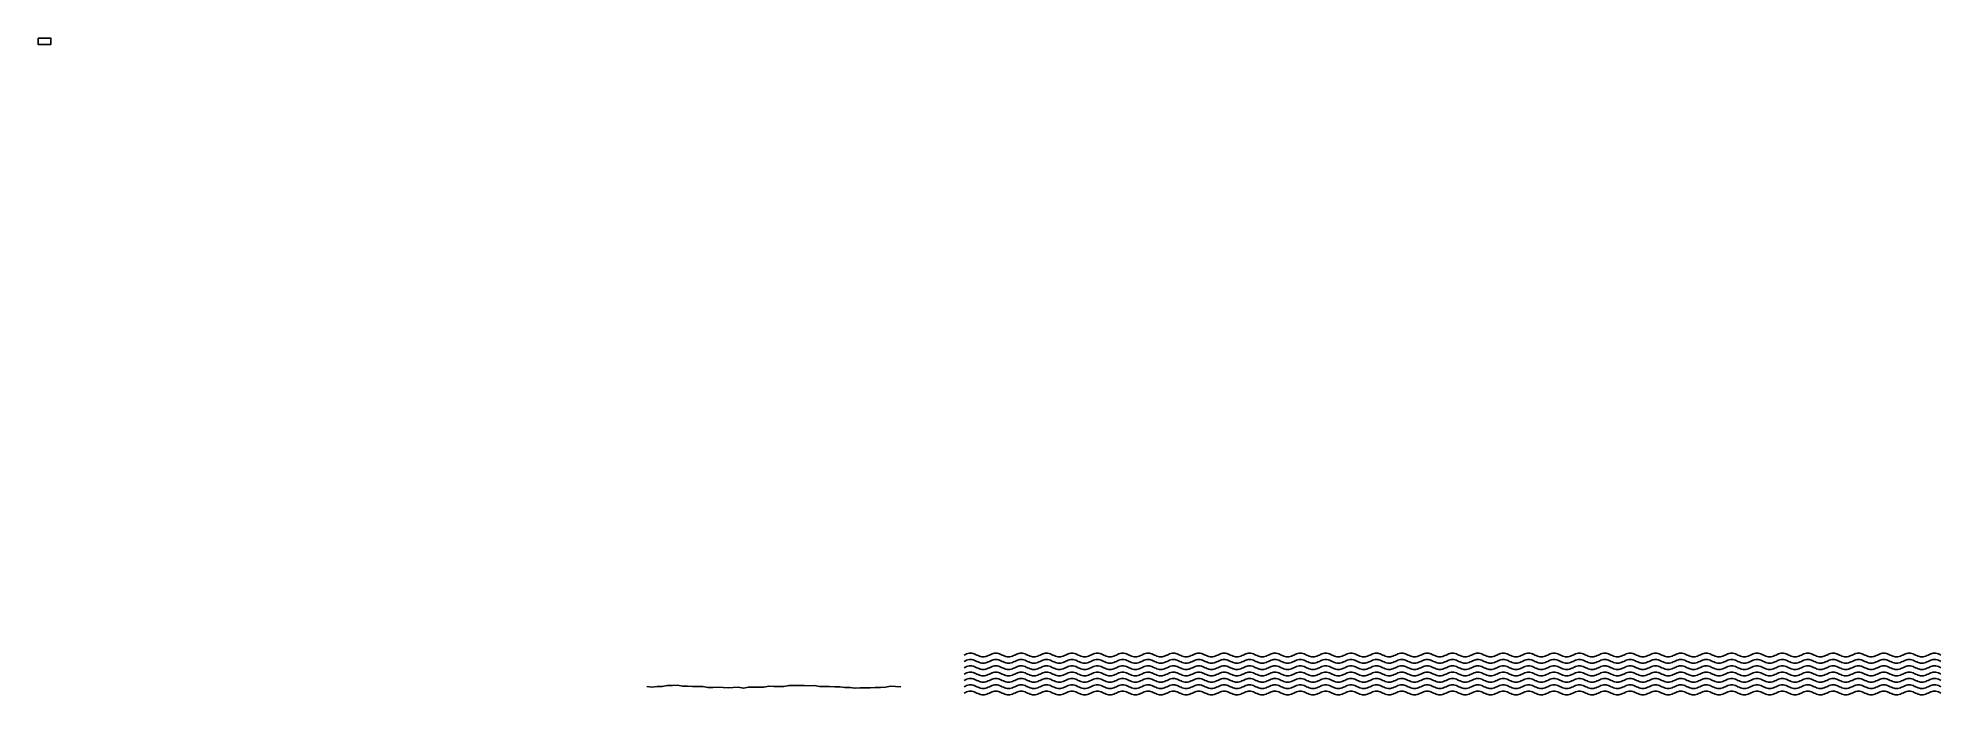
# Model space of a CAD drawing. Header units: metres. Extents: x 88 to 388, y 154 to 257.
import ezdxf

# ---------------------------------------------------------------- set-up
doc = ezdxf.new("R2010")
doc.units = ezdxf.units.M

msp = doc.modelspace()

# ---------------------------------------------------------------- linework, layer by layer
at = {"color": 7}
for points in [[(87.8, 257.3), (89.8, 257.3), (89.8, 256.3), (87.8, 256.3), (87.8, 257.3)], [(233.8, 160), (234, 160.09), (234.2, 160.18), (234.4, 160.24), (234.6, 160.29), (234.8, 160.3), (235, 160.29), (235.2, 160.24), (235.4, 160.18), (235.6, 160.09), (235.8, 160), (236, 159.91), (236.2, 159.82), (236.4, 159.76), (236.6, 159.71), (236.8, 159.7), (237, 159.71), (237.2, 159.76), (237.4, 159.82), (237.6, 159.91), (237.8, 160), (238, 160.09), (238.2, 160.18), (238.4, 160.24), (238.6, 160.29), (238.8, 160.3), (239, 160.29), (239.2, 160.24), (239.4, 160.18), (239.6, 160.09), (239.8, 160), (240, 159.91), (240.2, 159.82), (240.4, 159.76), (240.6, 159.71), (240.8, 159.7), (241, 159.71), (241.2, 159.76), (241.4, 159.82), (241.6, 159.91), (241.8, 160), (242, 160.09), (242.2, 160.18), (242.4, 160.24), (242.6, 160.29), (242.8, 160.3), (243, 160.29), (243.2, 160.24), (243.4, 160.18), (243.6, 160.09), (243.8, 160), (244, 159.91), (244.2, 159.82), (244.4, 159.76), (244.6, 159.71), (244.8, 159.7), (245, 159.71), (245.2, 159.76), (245.4, 159.82), (245.6, 159.91), (245.8, 160), (246, 160.09), (246.2, 160.18), (246.4, 160.24), (246.6, 160.29), (246.8, 160.3), (247, 160.29), (247.2, 160.24), (247.4, 160.18), (247.6, 160.09), (247.8, 160), (248, 159.91), (248.2, 159.82), (248.4, 159.76), (248.6, 159.71), (248.8, 159.7), (249, 159.71), (249.2, 159.76), (249.4, 159.82), (249.6, 159.91), (249.8, 160), (250, 160.09), (250.2, 160.18), (250.4, 160.24), (250.6, 160.29), (250.8, 160.3), (251, 160.29), (251.2, 160.24), (251.4, 160.18), (251.6, 160.09), (251.8, 160), (252, 159.91), (252.2, 159.82), (252.4, 159.76), (252.6, 159.71), (252.8, 159.7), (253, 159.71), (253.2, 159.76), (253.4, 159.82), (253.6, 159.91), (253.8, 160), (254, 160.09), (254.2, 160.18), (254.4, 160.24), (254.6, 160.29), (254.8, 160.3), (255, 160.29), (255.2, 160.24), (255.4, 160.18), (255.6, 160.09), (255.8, 160), (256, 159.91), (256.2, 159.82), (256.4, 159.76), (256.6, 159.71), (256.8, 159.7), (257, 159.71), (257.2, 159.76), (257.4, 159.82), (257.6, 159.91), (257.8, 160), (258, 160.09), (258.2, 160.18), (258.4, 160.24), (258.6, 160.29), (258.8, 160.3), (259, 160.29), (259.2, 160.24), (259.4, 160.18), (259.6, 160.09), (259.8, 160), (260, 159.91), (260.2, 159.82), (260.4, 159.76), (260.6, 159.71), (260.8, 159.7), (261, 159.71), (261.2, 159.76), (261.4, 159.82), (261.6, 159.91), (261.8, 160), (262, 160.09), (262.2, 160.18), (262.4, 160.24), (262.6, 160.29), (262.8, 160.3), (263, 160.29), (263.2, 160.24), (263.4, 160.18), (263.6, 160.09), (263.8, 160), (264, 159.91), (264.2, 159.82), (264.4, 159.76), (264.6, 159.71), (264.8, 159.7), (265, 159.71), (265.2, 159.76), (265.4, 159.82), (265.6, 159.91), (265.8, 160), (266, 160.09), (266.2, 160.18), (266.4, 160.24), (266.6, 160.29), (266.8, 160.3), (267, 160.29), (267.2, 160.24), (267.4, 160.18), (267.6, 160.09), (267.8, 160), (268, 159.91), (268.2, 159.82), (268.4, 159.76), (268.6, 159.71), (268.8, 159.7), (269, 159.71), (269.2, 159.76), (269.4, 159.82), (269.6, 159.91), (269.8, 160), (270, 160.09), (270.2, 160.18), (270.4, 160.24), (270.6, 160.29), (270.8, 160.3), (271, 160.29), (271.2, 160.24), (271.4, 160.18), (271.6, 160.09), (271.8, 160), (272, 159.91), (272.2, 159.82), (272.4, 159.76), (272.6, 159.71), (272.8, 159.7), (273, 159.71), (273.2, 159.76), (273.4, 159.82), (273.6, 159.91), (273.8, 160), (274, 160.09), (274.2, 160.18), (274.4, 160.24), (274.6, 160.29), (274.8, 160.3), (275, 160.29), (275.2, 160.24), (275.4, 160.18), (275.6, 160.09), (275.8, 160), (276, 159.91), (276.2, 159.82), (276.4, 159.76), (276.6, 159.71), (276.8, 159.7), (277, 159.71), (277.2, 159.76), (277.4, 159.82), (277.6, 159.91), (277.8, 160), (278, 160.09), (278.2, 160.18), (278.4, 160.24), (278.6, 160.29), (278.8, 160.3), (279, 160.29), (279.2, 160.24), (279.4, 160.18), (279.6, 160.09), (279.8, 160), (280, 159.91), (280.2, 159.82), (280.4, 159.76), (280.6, 159.71), (280.8, 159.7), (281, 159.71), (281.2, 159.76), (281.4, 159.82), (281.6, 159.91), (281.8, 160), (282, 160.09), (282.2, 160.18), (282.4, 160.24), (282.6, 160.29), (282.8, 160.3), (283, 160.29), (283.2, 160.24), (283.4, 160.18), (283.6, 160.09), (283.8, 160), (284, 159.91), (284.2, 159.82), (284.4, 159.76), (284.6, 159.71), (284.8, 159.7), (285, 159.71), (285.2, 159.76), (285.4, 159.82), (285.6, 159.91), (285.8, 160), (286, 160.09), (286.2, 160.18), (286.4, 160.24), (286.6, 160.29), (286.8, 160.3), (287, 160.29), (287.2, 160.24), (287.4, 160.18), (287.6, 160.09), (287.8, 160), (288, 159.91), (288.2, 159.82), (288.4, 159.76), (288.6, 159.71), (288.8, 159.7), (289, 159.71), (289.2, 159.76), (289.4, 159.82), (289.6, 159.91), (289.8, 160), (290, 160.09), (290.2, 160.18), (290.4, 160.24), (290.6, 160.29), (290.8, 160.3), (291, 160.29), (291.2, 160.24), (291.4, 160.18), (291.6, 160.09), (291.8, 160), (292, 159.91), (292.2, 159.82), (292.4, 159.76), (292.6, 159.71), (292.8, 159.7), (293, 159.71), (293.2, 159.76), (293.4, 159.82), (293.6, 159.91), (293.8, 160), (294, 160.09), (294.2, 160.18), (294.4, 160.24), (294.6, 160.29), (294.8, 160.3), (295, 160.29), (295.2, 160.24), (295.4, 160.18), (295.6, 160.09), (295.8, 160), (296, 159.91), (296.2, 159.82), (296.4, 159.76), (296.6, 159.71), (296.8, 159.7), (297, 159.71), (297.2, 159.76), (297.4, 159.82), (297.6, 159.91), (297.8, 160), (298, 160.09), (298.2, 160.18), (298.4, 160.24), (298.6, 160.29), (298.8, 160.3), (299, 160.29), (299.2, 160.24), (299.4, 160.18), (299.6, 160.09), (299.8, 160), (300, 159.91), (300.2, 159.82), (300.4, 159.76), (300.6, 159.71), (300.8, 159.7), (301, 159.71), (301.2, 159.76), (301.4, 159.82), (301.6, 159.91), (301.8, 160), (302, 160.09), (302.2, 160.18), (302.4, 160.24), (302.6, 160.29), (302.8, 160.3), (303, 160.29), (303.2, 160.24), (303.4, 160.18), (303.6, 160.09), (303.8, 160), (304, 159.91), (304.2, 159.82), (304.4, 159.76), (304.6, 159.71), (304.8, 159.7), (305, 159.71), (305.2, 159.76), (305.4, 159.82), (305.6, 159.91), (305.8, 160), (306, 160.09), (306.2, 160.18), (306.4, 160.24), (306.6, 160.29), (306.8, 160.3), (307, 160.29), (307.2, 160.24), (307.4, 160.18), (307.6, 160.09), (307.8, 160), (308, 159.91), (308.2, 159.82), (308.4, 159.76), (308.6, 159.71), (308.8, 159.7), (309, 159.71), (309.2, 159.76), (309.4, 159.82), (309.6, 159.91), (309.8, 160), (310, 160.09), (310.2, 160.18), (310.4, 160.24), (310.6, 160.29), (310.8, 160.3), (311, 160.29), (311.2, 160.24), (311.4, 160.18), (311.6, 160.09), (311.8, 160), (312, 159.91), (312.2, 159.82), (312.4, 159.76), (312.6, 159.71), (312.8, 159.7), (313, 159.71), (313.2, 159.76), (313.4, 159.82), (313.6, 159.91), (313.8, 160), (314, 160.09), (314.2, 160.18), (314.4, 160.24), (314.6, 160.29), (314.8, 160.3), (315, 160.29), (315.2, 160.24), (315.4, 160.18), (315.6, 160.09), (315.8, 160), (316, 159.91), (316.2, 159.82), (316.4, 159.76), (316.6, 159.71), (316.8, 159.7), (317, 159.71), (317.2, 159.76), (317.4, 159.82), (317.6, 159.91), (317.8, 160), (318, 160.09), (318.2, 160.18), (318.4, 160.24), (318.6, 160.29), (318.8, 160.3), (319, 160.29), (319.2, 160.24), (319.4, 160.18), (319.6, 160.09), (319.8, 160), (320, 159.91), (320.2, 159.82), (320.4, 159.76), (320.6, 159.71), (320.8, 159.7), (321, 159.71), (321.2, 159.76), (321.4, 159.82), (321.6, 159.91), (321.8, 160), (322, 160.09), (322.2, 160.18), (322.4, 160.24), (322.6, 160.29), (322.8, 160.3), (323, 160.29), (323.2, 160.24), (323.4, 160.18), (323.6, 160.09), (323.8, 160), (324, 159.91), (324.2, 159.82), (324.4, 159.76), (324.6, 159.71), (324.8, 159.7), (325, 159.71), (325.2, 159.76), (325.4, 159.82), (325.6, 159.91), (325.8, 160), (326, 160.09), (326.2, 160.18), (326.4, 160.24), (326.6, 160.29), (326.8, 160.3), (327, 160.29), (327.2, 160.24), (327.4, 160.18), (327.6, 160.09), (327.8, 160), (328, 159.91), (328.2, 159.82), (328.4, 159.76), (328.6, 159.71), (328.8, 159.7), (329, 159.71), (329.2, 159.76), (329.4, 159.82), (329.6, 159.91), (329.8, 160), (330, 160.09), (330.2, 160.18), (330.4, 160.24), (330.6, 160.29), (330.8, 160.3), (331, 160.29), (331.2, 160.24), (331.4, 160.18), (331.6, 160.09), (331.8, 160), (332, 159.91), (332.2, 159.82), (332.4, 159.76), (332.6, 159.71), (332.8, 159.7), (333, 159.71), (333.2, 159.76), (333.4, 159.82), (333.6, 159.91), (333.8, 160), (334, 160.09), (334.2, 160.18), (334.4, 160.24), (334.6, 160.29), (334.8, 160.3), (335, 160.29), (335.2, 160.24), (335.4, 160.18), (335.6, 160.09), (335.8, 160), (336, 159.91), (336.2, 159.82), (336.4, 159.76), (336.6, 159.71), (336.8, 159.7), (337, 159.71), (337.2, 159.76), (337.4, 159.82), (337.6, 159.91), (337.8, 160), (338, 160.09), (338.2, 160.18), (338.4, 160.24), (338.6, 160.29), (338.8, 160.3), (339, 160.29), (339.2, 160.24), (339.4, 160.18), (339.6, 160.09), (339.8, 160), (340, 159.91), (340.2, 159.82), (340.4, 159.76), (340.6, 159.71), (340.8, 159.7), (341, 159.71), (341.2, 159.76), (341.4, 159.82), (341.6, 159.91), (341.8, 160), (342, 160.09), (342.2, 160.18), (342.4, 160.24), (342.6, 160.29), (342.8, 160.3), (343, 160.29), (343.2, 160.24), (343.4, 160.18), (343.6, 160.09), (343.8, 160), (344, 159.91), (344.2, 159.82), (344.4, 159.76), (344.6, 159.71), (344.8, 159.7), (345, 159.71), (345.2, 159.76), (345.4, 159.82), (345.6, 159.91), (345.8, 160), (346, 160.09), (346.2, 160.18), (346.4, 160.24), (346.6, 160.29), (346.8, 160.3), (347, 160.29), (347.2, 160.24), (347.4, 160.18), (347.6, 160.09), (347.8, 160), (348, 159.91), (348.2, 159.82), (348.4, 159.76), (348.6, 159.71), (348.8, 159.7), (349, 159.71), (349.2, 159.76), (349.4, 159.82), (349.6, 159.91), (349.8, 160), (350, 160.09), (350.2, 160.18), (350.4, 160.24), (350.6, 160.29), (350.8, 160.3), (351, 160.29), (351.2, 160.24), (351.4, 160.18), (351.6, 160.09), (351.8, 160), (352, 159.91), (352.2, 159.82), (352.4, 159.76), (352.6, 159.71), (352.8, 159.7), (353, 159.71), (353.2, 159.76), (353.4, 159.82), (353.6, 159.91), (353.8, 160), (354, 160.09), (354.2, 160.18), (354.4, 160.24), (354.6, 160.29), (354.8, 160.3), (355, 160.29), (355.2, 160.24), (355.4, 160.18), (355.6, 160.09), (355.8, 160), (356, 159.91), (356.2, 159.82), (356.4, 159.76), (356.6, 159.71), (356.8, 159.7), (357, 159.71), (357.2, 159.76), (357.4, 159.82), (357.6, 159.91), (357.8, 160), (358, 160.09), (358.2, 160.18), (358.4, 160.24), (358.6, 160.29), (358.8, 160.3), (359, 160.29), (359.2, 160.24), (359.4, 160.18), (359.6, 160.09), (359.8, 160), (360, 159.91), (360.2, 159.82), (360.4, 159.76), (360.6, 159.71), (360.8, 159.7), (361, 159.71), (361.2, 159.76), (361.4, 159.82), (361.6, 159.91), (361.8, 160), (362, 160.09), (362.2, 160.18), (362.4, 160.24), (362.6, 160.29), (362.8, 160.3), (363, 160.29), (363.2, 160.24), (363.4, 160.18), (363.6, 160.09), (363.8, 160), (364, 159.91), (364.2, 159.82), (364.4, 159.76), (364.6, 159.71), (364.8, 159.7), (365, 159.71), (365.2, 159.76), (365.4, 159.82), (365.6, 159.91), (365.8, 160), (366, 160.09), (366.2, 160.18), (366.4, 160.24), (366.6, 160.29), (366.8, 160.3), (367, 160.29), (367.2, 160.24), (367.4, 160.18), (367.6, 160.09), (367.8, 160), (368, 159.91), (368.2, 159.82), (368.4, 159.76), (368.6, 159.71), (368.8, 159.7), (369, 159.71), (369.2, 159.76), (369.4, 159.82), (369.6, 159.91), (369.8, 160), (370, 160.09), (370.2, 160.18), (370.4, 160.24), (370.6, 160.29), (370.8, 160.3), (371, 160.29), (371.2, 160.24), (371.4, 160.18), (371.6, 160.09), (371.8, 160), (372, 159.91), (372.2, 159.82), (372.4, 159.76), (372.6, 159.71), (372.8, 159.7), (373, 159.71), (373.2, 159.76), (373.4, 159.82), (373.6, 159.91), (373.8, 160), (374, 160.09), (374.2, 160.18), (374.4, 160.24), (374.6, 160.29), (374.8, 160.3), (375, 160.29), (375.2, 160.24), (375.4, 160.18), (375.6, 160.09), (375.8, 160), (376, 159.91), (376.2, 159.82), (376.4, 159.76), (376.6, 159.71), (376.8, 159.7), (377, 159.71), (377.2, 159.76), (377.4, 159.82), (377.6, 159.91), (377.8, 160), (378, 160.09), (378.2, 160.18), (378.4, 160.24), (378.6, 160.29), (378.8, 160.3), (379, 160.29), (379.2, 160.24), (379.4, 160.18), (379.6, 160.09), (379.8, 160), (380, 159.91), (380.2, 159.82), (380.4, 159.76), (380.6, 159.71), (380.8, 159.7), (381, 159.71), (381.2, 159.76), (381.4, 159.82), (381.6, 159.91), (381.8, 160), (382, 160.09), (382.2, 160.18), (382.4, 160.24), (382.6, 160.29), (382.8, 160.3), (383, 160.29), (383.2, 160.24), (383.4, 160.18), (383.6, 160.09), (383.8, 160), (384, 159.91), (384.2, 159.82), (384.4, 159.76), (384.6, 159.71), (384.8, 159.7), (385, 159.71), (385.2, 159.76), (385.4, 159.82), (385.6, 159.91), (385.8, 160), (386, 160.09), (386.2, 160.18), (386.4, 160.24), (386.6, 160.29), (386.8, 160.3), (387, 160.29), (387.2, 160.24), (387.4, 160.18), (387.6, 160.09), (387.8, 160)], [(233.8, 159), (234, 159.09), (234.2, 159.18), (234.4, 159.24), (234.6, 159.29), (234.8, 159.3), (235, 159.29), (235.2, 159.24), (235.4, 159.18), (235.6, 159.09), (235.8, 159), (236, 158.91), (236.2, 158.82), (236.4, 158.76), (236.6, 158.71), (236.8, 158.7), (237, 158.71), (237.2, 158.76), (237.4, 158.82), (237.6, 158.91), (237.8, 159), (238, 159.09), (238.2, 159.18), (238.4, 159.24), (238.6, 159.29), (238.8, 159.3), (239, 159.29), (239.2, 159.24), (239.4, 159.18), (239.6, 159.09), (239.8, 159), (240, 158.91), (240.2, 158.82), (240.4, 158.76), (240.6, 158.71), (240.8, 158.7), (241, 158.71), (241.2, 158.76), (241.4, 158.82), (241.6, 158.91), (241.8, 159), (242, 159.09), (242.2, 159.18), (242.4, 159.24), (242.6, 159.29), (242.8, 159.3), (243, 159.29), (243.2, 159.24), (243.4, 159.18), (243.6, 159.09), (243.8, 159), (244, 158.91), (244.2, 158.82), (244.4, 158.76), (244.6, 158.71), (244.8, 158.7), (245, 158.71), (245.2, 158.76), (245.4, 158.82), (245.6, 158.91), (245.8, 159), (246, 159.09), (246.2, 159.18), (246.4, 159.24), (246.6, 159.29), (246.8, 159.3), (247, 159.29), (247.2, 159.24), (247.4, 159.18), (247.6, 159.09), (247.8, 159), (248, 158.91), (248.2, 158.82), (248.4, 158.76), (248.6, 158.71), (248.8, 158.7), (249, 158.71), (249.2, 158.76), (249.4, 158.82), (249.6, 158.91), (249.8, 159), (250, 159.09), (250.2, 159.18), (250.4, 159.24), (250.6, 159.29), (250.8, 159.3), (251, 159.29), (251.2, 159.24), (251.4, 159.18), (251.6, 159.09), (251.8, 159), (252, 158.91), (252.2, 158.82), (252.4, 158.76), (252.6, 158.71), (252.8, 158.7), (253, 158.71), (253.2, 158.76), (253.4, 158.82), (253.6, 158.91), (253.8, 159), (254, 159.09), (254.2, 159.18), (254.4, 159.24), (254.6, 159.29), (254.8, 159.3), (255, 159.29), (255.2, 159.24), (255.4, 159.18), (255.6, 159.09), (255.8, 159), (256, 158.91), (256.2, 158.82), (256.4, 158.76), (256.6, 158.71), (256.8, 158.7), (257, 158.71), (257.2, 158.76), (257.4, 158.82), (257.6, 158.91), (257.8, 159), (258, 159.09), (258.2, 159.18), (258.4, 159.24), (258.6, 159.29), (258.8, 159.3), (259, 159.29), (259.2, 159.24), (259.4, 159.18), (259.6, 159.09), (259.8, 159), (260, 158.91), (260.2, 158.82), (260.4, 158.76), (260.6, 158.71), (260.8, 158.7), (261, 158.71), (261.2, 158.76), (261.4, 158.82), (261.6, 158.91), (261.8, 159), (262, 159.09), (262.2, 159.18), (262.4, 159.24), (262.6, 159.29), (262.8, 159.3), (263, 159.29), (263.2, 159.24), (263.4, 159.18), (263.6, 159.09), (263.8, 159), (264, 158.91), (264.2, 158.82), (264.4, 158.76), (264.6, 158.71), (264.8, 158.7), (265, 158.71), (265.2, 158.76), (265.4, 158.82), (265.6, 158.91), (265.8, 159), (266, 159.09), (266.2, 159.18), (266.4, 159.24), (266.6, 159.29), (266.8, 159.3), (267, 159.29), (267.2, 159.24), (267.4, 159.18), (267.6, 159.09), (267.8, 159), (268, 158.91), (268.2, 158.82), (268.4, 158.76), (268.6, 158.71), (268.8, 158.7), (269, 158.71), (269.2, 158.76), (269.4, 158.82), (269.6, 158.91), (269.8, 159), (270, 159.09), (270.2, 159.18), (270.4, 159.24), (270.6, 159.29), (270.8, 159.3), (271, 159.29), (271.2, 159.24), (271.4, 159.18), (271.6, 159.09), (271.8, 159), (272, 158.91), (272.2, 158.82), (272.4, 158.76), (272.6, 158.71), (272.8, 158.7), (273, 158.71), (273.2, 158.76), (273.4, 158.82), (273.6, 158.91), (273.8, 159), (274, 159.09), (274.2, 159.18), (274.4, 159.24), (274.6, 159.29), (274.8, 159.3), (275, 159.29), (275.2, 159.24), (275.4, 159.18), (275.6, 159.09), (275.8, 159), (276, 158.91), (276.2, 158.82), (276.4, 158.76), (276.6, 158.71), (276.8, 158.7), (277, 158.71), (277.2, 158.76), (277.4, 158.82), (277.6, 158.91), (277.8, 159), (278, 159.09), (278.2, 159.18), (278.4, 159.24), (278.6, 159.29), (278.8, 159.3), (279, 159.29), (279.2, 159.24), (279.4, 159.18), (279.6, 159.09), (279.8, 159), (280, 158.91), (280.2, 158.82), (280.4, 158.76), (280.6, 158.71), (280.8, 158.7), (281, 158.71), (281.2, 158.76), (281.4, 158.82), (281.6, 158.91), (281.8, 159), (282, 159.09), (282.2, 159.18), (282.4, 159.24), (282.6, 159.29), (282.8, 159.3), (283, 159.29), (283.2, 159.24), (283.4, 159.18), (283.6, 159.09), (283.8, 159), (284, 158.91), (284.2, 158.82), (284.4, 158.76), (284.6, 158.71), (284.8, 158.7), (285, 158.71), (285.2, 158.76), (285.4, 158.82), (285.6, 158.91), (285.8, 159), (286, 159.09), (286.2, 159.18), (286.4, 159.24), (286.6, 159.29), (286.8, 159.3), (287, 159.29), (287.2, 159.24), (287.4, 159.18), (287.6, 159.09), (287.8, 159), (288, 158.91), (288.2, 158.82), (288.4, 158.76), (288.6, 158.71), (288.8, 158.7), (289, 158.71), (289.2, 158.76), (289.4, 158.82), (289.6, 158.91), (289.8, 159), (290, 159.09), (290.2, 159.18), (290.4, 159.24), (290.6, 159.29), (290.8, 159.3), (291, 159.29), (291.2, 159.24), (291.4, 159.18), (291.6, 159.09), (291.8, 159), (292, 158.91), (292.2, 158.82), (292.4, 158.76), (292.6, 158.71), (292.8, 158.7), (293, 158.71), (293.2, 158.76), (293.4, 158.82), (293.6, 158.91), (293.8, 159), (294, 159.09), (294.2, 159.18), (294.4, 159.24), (294.6, 159.29), (294.8, 159.3), (295, 159.29), (295.2, 159.24), (295.4, 159.18), (295.6, 159.09), (295.8, 159), (296, 158.91), (296.2, 158.82), (296.4, 158.76), (296.6, 158.71), (296.8, 158.7), (297, 158.71), (297.2, 158.76), (297.4, 158.82), (297.6, 158.91), (297.8, 159), (298, 159.09), (298.2, 159.18), (298.4, 159.24), (298.6, 159.29), (298.8, 159.3), (299, 159.29), (299.2, 159.24), (299.4, 159.18), (299.6, 159.09), (299.8, 159), (300, 158.91), (300.2, 158.82), (300.4, 158.76), (300.6, 158.71), (300.8, 158.7), (301, 158.71), (301.2, 158.76), (301.4, 158.82), (301.6, 158.91), (301.8, 159), (302, 159.09), (302.2, 159.18), (302.4, 159.24), (302.6, 159.29), (302.8, 159.3), (303, 159.29), (303.2, 159.24), (303.4, 159.18), (303.6, 159.09), (303.8, 159), (304, 158.91), (304.2, 158.82), (304.4, 158.76), (304.6, 158.71), (304.8, 158.7), (305, 158.71), (305.2, 158.76), (305.4, 158.82), (305.6, 158.91), (305.8, 159), (306, 159.09), (306.2, 159.18), (306.4, 159.24), (306.6, 159.29), (306.8, 159.3), (307, 159.29), (307.2, 159.24), (307.4, 159.18), (307.6, 159.09), (307.8, 159), (308, 158.91), (308.2, 158.82), (308.4, 158.76), (308.6, 158.71), (308.8, 158.7), (309, 158.71), (309.2, 158.76), (309.4, 158.82), (309.6, 158.91), (309.8, 159), (310, 159.09), (310.2, 159.18), (310.4, 159.24), (310.6, 159.29), (310.8, 159.3), (311, 159.29), (311.2, 159.24), (311.4, 159.18), (311.6, 159.09), (311.8, 159), (312, 158.91), (312.2, 158.82), (312.4, 158.76), (312.6, 158.71), (312.8, 158.7), (313, 158.71), (313.2, 158.76), (313.4, 158.82), (313.6, 158.91), (313.8, 159), (314, 159.09), (314.2, 159.18), (314.4, 159.24), (314.6, 159.29), (314.8, 159.3), (315, 159.29), (315.2, 159.24), (315.4, 159.18), (315.6, 159.09), (315.8, 159), (316, 158.91), (316.2, 158.82), (316.4, 158.76), (316.6, 158.71), (316.8, 158.7), (317, 158.71), (317.2, 158.76), (317.4, 158.82), (317.6, 158.91), (317.8, 159), (318, 159.09), (318.2, 159.18), (318.4, 159.24), (318.6, 159.29), (318.8, 159.3), (319, 159.29), (319.2, 159.24), (319.4, 159.18), (319.6, 159.09), (319.8, 159), (320, 158.91), (320.2, 158.82), (320.4, 158.76), (320.6, 158.71), (320.8, 158.7), (321, 158.71), (321.2, 158.76), (321.4, 158.82), (321.6, 158.91), (321.8, 159), (322, 159.09), (322.2, 159.18), (322.4, 159.24), (322.6, 159.29), (322.8, 159.3), (323, 159.29), (323.2, 159.24), (323.4, 159.18), (323.6, 159.09), (323.8, 159), (324, 158.91), (324.2, 158.82), (324.4, 158.76), (324.6, 158.71), (324.8, 158.7), (325, 158.71), (325.2, 158.76), (325.4, 158.82), (325.6, 158.91), (325.8, 159), (326, 159.09), (326.2, 159.18), (326.4, 159.24), (326.6, 159.29), (326.8, 159.3), (327, 159.29), (327.2, 159.24), (327.4, 159.18), (327.6, 159.09), (327.8, 159), (328, 158.91), (328.2, 158.82), (328.4, 158.76), (328.6, 158.71), (328.8, 158.7), (329, 158.71), (329.2, 158.76), (329.4, 158.82), (329.6, 158.91), (329.8, 159), (330, 159.09), (330.2, 159.18), (330.4, 159.24), (330.6, 159.29), (330.8, 159.3), (331, 159.29), (331.2, 159.24), (331.4, 159.18), (331.6, 159.09), (331.8, 159), (332, 158.91), (332.2, 158.82), (332.4, 158.76), (332.6, 158.71), (332.8, 158.7), (333, 158.71), (333.2, 158.76), (333.4, 158.82), (333.6, 158.91), (333.8, 159), (334, 159.09), (334.2, 159.18), (334.4, 159.24), (334.6, 159.29), (334.8, 159.3), (335, 159.29), (335.2, 159.24), (335.4, 159.18), (335.6, 159.09), (335.8, 159), (336, 158.91), (336.2, 158.82), (336.4, 158.76), (336.6, 158.71), (336.8, 158.7), (337, 158.71), (337.2, 158.76), (337.4, 158.82), (337.6, 158.91), (337.8, 159), (338, 159.09), (338.2, 159.18), (338.4, 159.24), (338.6, 159.29), (338.8, 159.3), (339, 159.29), (339.2, 159.24), (339.4, 159.18), (339.6, 159.09), (339.8, 159), (340, 158.91), (340.2, 158.82), (340.4, 158.76), (340.6, 158.71), (340.8, 158.7), (341, 158.71), (341.2, 158.76), (341.4, 158.82), (341.6, 158.91), (341.8, 159), (342, 159.09), (342.2, 159.18), (342.4, 159.24), (342.6, 159.29), (342.8, 159.3), (343, 159.29), (343.2, 159.24), (343.4, 159.18), (343.6, 159.09), (343.8, 159), (344, 158.91), (344.2, 158.82), (344.4, 158.76), (344.6, 158.71), (344.8, 158.7), (345, 158.71), (345.2, 158.76), (345.4, 158.82), (345.6, 158.91), (345.8, 159), (346, 159.09), (346.2, 159.18), (346.4, 159.24), (346.6, 159.29), (346.8, 159.3), (347, 159.29), (347.2, 159.24), (347.4, 159.18), (347.6, 159.09), (347.8, 159), (348, 158.91), (348.2, 158.82), (348.4, 158.76), (348.6, 158.71), (348.8, 158.7), (349, 158.71), (349.2, 158.76), (349.4, 158.82), (349.6, 158.91), (349.8, 159), (350, 159.09), (350.2, 159.18), (350.4, 159.24), (350.6, 159.29), (350.8, 159.3), (351, 159.29), (351.2, 159.24), (351.4, 159.18), (351.6, 159.09), (351.8, 159), (352, 158.91), (352.2, 158.82), (352.4, 158.76), (352.6, 158.71), (352.8, 158.7), (353, 158.71), (353.2, 158.76), (353.4, 158.82), (353.6, 158.91), (353.8, 159), (354, 159.09), (354.2, 159.18), (354.4, 159.24), (354.6, 159.29), (354.8, 159.3), (355, 159.29), (355.2, 159.24), (355.4, 159.18), (355.6, 159.09), (355.8, 159), (356, 158.91), (356.2, 158.82), (356.4, 158.76), (356.6, 158.71), (356.8, 158.7), (357, 158.71), (357.2, 158.76), (357.4, 158.82), (357.6, 158.91), (357.8, 159), (358, 159.09), (358.2, 159.18), (358.4, 159.24), (358.6, 159.29), (358.8, 159.3), (359, 159.29), (359.2, 159.24), (359.4, 159.18), (359.6, 159.09), (359.8, 159), (360, 158.91), (360.2, 158.82), (360.4, 158.76), (360.6, 158.71), (360.8, 158.7), (361, 158.71), (361.2, 158.76), (361.4, 158.82), (361.6, 158.91), (361.8, 159), (362, 159.09), (362.2, 159.18), (362.4, 159.24), (362.6, 159.29), (362.8, 159.3), (363, 159.29), (363.2, 159.24), (363.4, 159.18), (363.6, 159.09), (363.8, 159), (364, 158.91), (364.2, 158.82), (364.4, 158.76), (364.6, 158.71), (364.8, 158.7), (365, 158.71), (365.2, 158.76), (365.4, 158.82), (365.6, 158.91), (365.8, 159), (366, 159.09), (366.2, 159.18), (366.4, 159.24), (366.6, 159.29), (366.8, 159.3), (367, 159.29), (367.2, 159.24), (367.4, 159.18), (367.6, 159.09), (367.8, 159), (368, 158.91), (368.2, 158.82), (368.4, 158.76), (368.6, 158.71), (368.8, 158.7), (369, 158.71), (369.2, 158.76), (369.4, 158.82), (369.6, 158.91), (369.8, 159), (370, 159.09), (370.2, 159.18), (370.4, 159.24), (370.6, 159.29), (370.8, 159.3), (371, 159.29), (371.2, 159.24), (371.4, 159.18), (371.6, 159.09), (371.8, 159), (372, 158.91), (372.2, 158.82), (372.4, 158.76), (372.6, 158.71), (372.8, 158.7), (373, 158.71), (373.2, 158.76), (373.4, 158.82), (373.6, 158.91), (373.8, 159), (374, 159.09), (374.2, 159.18), (374.4, 159.24), (374.6, 159.29), (374.8, 159.3), (375, 159.29), (375.2, 159.24), (375.4, 159.18), (375.6, 159.09), (375.8, 159), (376, 158.91), (376.2, 158.82), (376.4, 158.76), (376.6, 158.71), (376.8, 158.7), (377, 158.71), (377.2, 158.76), (377.4, 158.82), (377.6, 158.91), (377.8, 159), (378, 159.09), (378.2, 159.18), (378.4, 159.24), (378.6, 159.29), (378.8, 159.3), (379, 159.29), (379.2, 159.24), (379.4, 159.18), (379.6, 159.09), (379.8, 159), (380, 158.91), (380.2, 158.82), (380.4, 158.76), (380.6, 158.71), (380.8, 158.7), (381, 158.71), (381.2, 158.76), (381.4, 158.82), (381.6, 158.91), (381.8, 159), (382, 159.09), (382.2, 159.18), (382.4, 159.24), (382.6, 159.29), (382.8, 159.3), (383, 159.29), (383.2, 159.24), (383.4, 159.18), (383.6, 159.09), (383.8, 159), (384, 158.91), (384.2, 158.82), (384.4, 158.76), (384.6, 158.71), (384.8, 158.7), (385, 158.71), (385.2, 158.76), (385.4, 158.82), (385.6, 158.91), (385.8, 159), (386, 159.09), (386.2, 159.18), (386.4, 159.24), (386.6, 159.29), (386.8, 159.3), (387, 159.29), (387.2, 159.24), (387.4, 159.18), (387.6, 159.09), (387.8, 159)], [(233.8, 158), (234, 158.09), (234.2, 158.18), (234.4, 158.24), (234.6, 158.29), (234.8, 158.3), (235, 158.29), (235.2, 158.24), (235.4, 158.18), (235.6, 158.09), (235.8, 158), (236, 157.91), (236.2, 157.82), (236.4, 157.76), (236.6, 157.71), (236.8, 157.7), (237, 157.71), (237.2, 157.76), (237.4, 157.82), (237.6, 157.91), (237.8, 158), (238, 158.09), (238.2, 158.18), (238.4, 158.24), (238.6, 158.29), (238.8, 158.3), (239, 158.29), (239.2, 158.24), (239.4, 158.18), (239.6, 158.09), (239.8, 158), (240, 157.91), (240.2, 157.82), (240.4, 157.76), (240.6, 157.71), (240.8, 157.7), (241, 157.71), (241.2, 157.76), (241.4, 157.82), (241.6, 157.91), (241.8, 158), (242, 158.09), (242.2, 158.18), (242.4, 158.24), (242.6, 158.29), (242.8, 158.3), (243, 158.29), (243.2, 158.24), (243.4, 158.18), (243.6, 158.09), (243.8, 158), (244, 157.91), (244.2, 157.82), (244.4, 157.76), (244.6, 157.71), (244.8, 157.7), (245, 157.71), (245.2, 157.76), (245.4, 157.82), (245.6, 157.91), (245.8, 158), (246, 158.09), (246.2, 158.18), (246.4, 158.24), (246.6, 158.29), (246.8, 158.3), (247, 158.29), (247.2, 158.24), (247.4, 158.18), (247.6, 158.09), (247.8, 158), (248, 157.91), (248.2, 157.82), (248.4, 157.76), (248.6, 157.71), (248.8, 157.7), (249, 157.71), (249.2, 157.76), (249.4, 157.82), (249.6, 157.91), (249.8, 158), (250, 158.09), (250.2, 158.18), (250.4, 158.24), (250.6, 158.29), (250.8, 158.3), (251, 158.29), (251.2, 158.24), (251.4, 158.18), (251.6, 158.09), (251.8, 158), (252, 157.91), (252.2, 157.82), (252.4, 157.76), (252.6, 157.71), (252.8, 157.7), (253, 157.71), (253.2, 157.76), (253.4, 157.82), (253.6, 157.91), (253.8, 158), (254, 158.09), (254.2, 158.18), (254.4, 158.24), (254.6, 158.29), (254.8, 158.3), (255, 158.29), (255.2, 158.24), (255.4, 158.18), (255.6, 158.09), (255.8, 158), (256, 157.91), (256.2, 157.82), (256.4, 157.76), (256.6, 157.71), (256.8, 157.7), (257, 157.71), (257.2, 157.76), (257.4, 157.82), (257.6, 157.91), (257.8, 158), (258, 158.09), (258.2, 158.18), (258.4, 158.24), (258.6, 158.29), (258.8, 158.3), (259, 158.29), (259.2, 158.24), (259.4, 158.18), (259.6, 158.09), (259.8, 158), (260, 157.91), (260.2, 157.82), (260.4, 157.76), (260.6, 157.71), (260.8, 157.7), (261, 157.71), (261.2, 157.76), (261.4, 157.82), (261.6, 157.91), (261.8, 158), (262, 158.09), (262.2, 158.18), (262.4, 158.24), (262.6, 158.29), (262.8, 158.3), (263, 158.29), (263.2, 158.24), (263.4, 158.18), (263.6, 158.09), (263.8, 158), (264, 157.91), (264.2, 157.82), (264.4, 157.76), (264.6, 157.71), (264.8, 157.7), (265, 157.71), (265.2, 157.76), (265.4, 157.82), (265.6, 157.91), (265.8, 158), (266, 158.09), (266.2, 158.18), (266.4, 158.24), (266.6, 158.29), (266.8, 158.3), (267, 158.29), (267.2, 158.24), (267.4, 158.18), (267.6, 158.09), (267.8, 158), (268, 157.91), (268.2, 157.82), (268.4, 157.76), (268.6, 157.71), (268.8, 157.7), (269, 157.71), (269.2, 157.76), (269.4, 157.82), (269.6, 157.91), (269.8, 158), (270, 158.09), (270.2, 158.18), (270.4, 158.24), (270.6, 158.29), (270.8, 158.3), (271, 158.29), (271.2, 158.24), (271.4, 158.18), (271.6, 158.09), (271.8, 158), (272, 157.91), (272.2, 157.82), (272.4, 157.76), (272.6, 157.71), (272.8, 157.7), (273, 157.71), (273.2, 157.76), (273.4, 157.82), (273.6, 157.91), (273.8, 158), (274, 158.09), (274.2, 158.18), (274.4, 158.24), (274.6, 158.29), (274.8, 158.3), (275, 158.29), (275.2, 158.24), (275.4, 158.18), (275.6, 158.09), (275.8, 158), (276, 157.91), (276.2, 157.82), (276.4, 157.76), (276.6, 157.71), (276.8, 157.7), (277, 157.71), (277.2, 157.76), (277.4, 157.82), (277.6, 157.91), (277.8, 158), (278, 158.09), (278.2, 158.18), (278.4, 158.24), (278.6, 158.29), (278.8, 158.3), (279, 158.29), (279.2, 158.24), (279.4, 158.18), (279.6, 158.09), (279.8, 158), (280, 157.91), (280.2, 157.82), (280.4, 157.76), (280.6, 157.71), (280.8, 157.7), (281, 157.71), (281.2, 157.76), (281.4, 157.82), (281.6, 157.91), (281.8, 158), (282, 158.09), (282.2, 158.18), (282.4, 158.24), (282.6, 158.29), (282.8, 158.3), (283, 158.29), (283.2, 158.24), (283.4, 158.18), (283.6, 158.09), (283.8, 158), (284, 157.91), (284.2, 157.82), (284.4, 157.76), (284.6, 157.71), (284.8, 157.7), (285, 157.71), (285.2, 157.76), (285.4, 157.82), (285.6, 157.91), (285.8, 158), (286, 158.09), (286.2, 158.18), (286.4, 158.24), (286.6, 158.29), (286.8, 158.3), (287, 158.29), (287.2, 158.24), (287.4, 158.18), (287.6, 158.09), (287.8, 158), (288, 157.91), (288.2, 157.82), (288.4, 157.76), (288.6, 157.71), (288.8, 157.7), (289, 157.71), (289.2, 157.76), (289.4, 157.82), (289.6, 157.91), (289.8, 158), (290, 158.09), (290.2, 158.18), (290.4, 158.24), (290.6, 158.29), (290.8, 158.3), (291, 158.29), (291.2, 158.24), (291.4, 158.18), (291.6, 158.09), (291.8, 158), (292, 157.91), (292.2, 157.82), (292.4, 157.76), (292.6, 157.71), (292.8, 157.7), (293, 157.71), (293.2, 157.76), (293.4, 157.82), (293.6, 157.91), (293.8, 158), (294, 158.09), (294.2, 158.18), (294.4, 158.24), (294.6, 158.29), (294.8, 158.3), (295, 158.29), (295.2, 158.24), (295.4, 158.18), (295.6, 158.09), (295.8, 158), (296, 157.91), (296.2, 157.82), (296.4, 157.76), (296.6, 157.71), (296.8, 157.7), (297, 157.71), (297.2, 157.76), (297.4, 157.82), (297.6, 157.91), (297.8, 158), (298, 158.09), (298.2, 158.18), (298.4, 158.24), (298.6, 158.29), (298.8, 158.3), (299, 158.29), (299.2, 158.24), (299.4, 158.18), (299.6, 158.09), (299.8, 158), (300, 157.91), (300.2, 157.82), (300.4, 157.76), (300.6, 157.71), (300.8, 157.7), (301, 157.71), (301.2, 157.76), (301.4, 157.82), (301.6, 157.91), (301.8, 158), (302, 158.09), (302.2, 158.18), (302.4, 158.24), (302.6, 158.29), (302.8, 158.3), (303, 158.29), (303.2, 158.24), (303.4, 158.18), (303.6, 158.09), (303.8, 158), (304, 157.91), (304.2, 157.82), (304.4, 157.76), (304.6, 157.71), (304.8, 157.7), (305, 157.71), (305.2, 157.76), (305.4, 157.82), (305.6, 157.91), (305.8, 158), (306, 158.09), (306.2, 158.18), (306.4, 158.24), (306.6, 158.29), (306.8, 158.3), (307, 158.29), (307.2, 158.24), (307.4, 158.18), (307.6, 158.09), (307.8, 158), (308, 157.91), (308.2, 157.82), (308.4, 157.76), (308.6, 157.71), (308.8, 157.7), (309, 157.71), (309.2, 157.76), (309.4, 157.82), (309.6, 157.91), (309.8, 158), (310, 158.09), (310.2, 158.18), (310.4, 158.24), (310.6, 158.29), (310.8, 158.3), (311, 158.29), (311.2, 158.24), (311.4, 158.18), (311.6, 158.09), (311.8, 158), (312, 157.91), (312.2, 157.82), (312.4, 157.76), (312.6, 157.71), (312.8, 157.7), (313, 157.71), (313.2, 157.76), (313.4, 157.82), (313.6, 157.91), (313.8, 158), (314, 158.09), (314.2, 158.18), (314.4, 158.24), (314.6, 158.29), (314.8, 158.3), (315, 158.29), (315.2, 158.24), (315.4, 158.18), (315.6, 158.09), (315.8, 158), (316, 157.91), (316.2, 157.82), (316.4, 157.76), (316.6, 157.71), (316.8, 157.7), (317, 157.71), (317.2, 157.76), (317.4, 157.82), (317.6, 157.91), (317.8, 158), (318, 158.09), (318.2, 158.18), (318.4, 158.24), (318.6, 158.29), (318.8, 158.3), (319, 158.29), (319.2, 158.24), (319.4, 158.18), (319.6, 158.09), (319.8, 158), (320, 157.91), (320.2, 157.82), (320.4, 157.76), (320.6, 157.71), (320.8, 157.7), (321, 157.71), (321.2, 157.76), (321.4, 157.82), (321.6, 157.91), (321.8, 158), (322, 158.09), (322.2, 158.18), (322.4, 158.24), (322.6, 158.29), (322.8, 158.3), (323, 158.29), (323.2, 158.24), (323.4, 158.18), (323.6, 158.09), (323.8, 158), (324, 157.91), (324.2, 157.82), (324.4, 157.76), (324.6, 157.71), (324.8, 157.7), (325, 157.71), (325.2, 157.76), (325.4, 157.82), (325.6, 157.91), (325.8, 158), (326, 158.09), (326.2, 158.18), (326.4, 158.24), (326.6, 158.29), (326.8, 158.3), (327, 158.29), (327.2, 158.24), (327.4, 158.18), (327.6, 158.09), (327.8, 158), (328, 157.91), (328.2, 157.82), (328.4, 157.76), (328.6, 157.71), (328.8, 157.7), (329, 157.71), (329.2, 157.76), (329.4, 157.82), (329.6, 157.91), (329.8, 158), (330, 158.09), (330.2, 158.18), (330.4, 158.24), (330.6, 158.29), (330.8, 158.3), (331, 158.29), (331.2, 158.24), (331.4, 158.18), (331.6, 158.09), (331.8, 158), (332, 157.91), (332.2, 157.82), (332.4, 157.76), (332.6, 157.71), (332.8, 157.7), (333, 157.71), (333.2, 157.76), (333.4, 157.82), (333.6, 157.91), (333.8, 158), (334, 158.09), (334.2, 158.18), (334.4, 158.24), (334.6, 158.29), (334.8, 158.3), (335, 158.29), (335.2, 158.24), (335.4, 158.18), (335.6, 158.09), (335.8, 158), (336, 157.91), (336.2, 157.82), (336.4, 157.76), (336.6, 157.71), (336.8, 157.7), (337, 157.71), (337.2, 157.76), (337.4, 157.82), (337.6, 157.91), (337.8, 158), (338, 158.09), (338.2, 158.18), (338.4, 158.24), (338.6, 158.29), (338.8, 158.3), (339, 158.29), (339.2, 158.24), (339.4, 158.18), (339.6, 158.09), (339.8, 158), (340, 157.91), (340.2, 157.82), (340.4, 157.76), (340.6, 157.71), (340.8, 157.7), (341, 157.71), (341.2, 157.76), (341.4, 157.82), (341.6, 157.91), (341.8, 158), (342, 158.09), (342.2, 158.18), (342.4, 158.24), (342.6, 158.29), (342.8, 158.3), (343, 158.29), (343.2, 158.24), (343.4, 158.18), (343.6, 158.09), (343.8, 158), (344, 157.91), (344.2, 157.82), (344.4, 157.76), (344.6, 157.71), (344.8, 157.7), (345, 157.71), (345.2, 157.76), (345.4, 157.82), (345.6, 157.91), (345.8, 158), (346, 158.09), (346.2, 158.18), (346.4, 158.24), (346.6, 158.29), (346.8, 158.3), (347, 158.29), (347.2, 158.24), (347.4, 158.18), (347.6, 158.09), (347.8, 158), (348, 157.91), (348.2, 157.82), (348.4, 157.76), (348.6, 157.71), (348.8, 157.7), (349, 157.71), (349.2, 157.76), (349.4, 157.82), (349.6, 157.91), (349.8, 158), (350, 158.09), (350.2, 158.18), (350.4, 158.24), (350.6, 158.29), (350.8, 158.3), (351, 158.29), (351.2, 158.24), (351.4, 158.18), (351.6, 158.09), (351.8, 158), (352, 157.91), (352.2, 157.82), (352.4, 157.76), (352.6, 157.71), (352.8, 157.7), (353, 157.71), (353.2, 157.76), (353.4, 157.82), (353.6, 157.91), (353.8, 158), (354, 158.09), (354.2, 158.18), (354.4, 158.24), (354.6, 158.29), (354.8, 158.3), (355, 158.29), (355.2, 158.24), (355.4, 158.18), (355.6, 158.09), (355.8, 158), (356, 157.91), (356.2, 157.82), (356.4, 157.76), (356.6, 157.71), (356.8, 157.7), (357, 157.71), (357.2, 157.76), (357.4, 157.82), (357.6, 157.91), (357.8, 158), (358, 158.09), (358.2, 158.18), (358.4, 158.24), (358.6, 158.29), (358.8, 158.3), (359, 158.29), (359.2, 158.24), (359.4, 158.18), (359.6, 158.09), (359.8, 158), (360, 157.91), (360.2, 157.82), (360.4, 157.76), (360.6, 157.71), (360.8, 157.7), (361, 157.71), (361.2, 157.76), (361.4, 157.82), (361.6, 157.91), (361.8, 158), (362, 158.09), (362.2, 158.18), (362.4, 158.24), (362.6, 158.29), (362.8, 158.3), (363, 158.29), (363.2, 158.24), (363.4, 158.18), (363.6, 158.09), (363.8, 158), (364, 157.91), (364.2, 157.82), (364.4, 157.76), (364.6, 157.71), (364.8, 157.7), (365, 157.71), (365.2, 157.76), (365.4, 157.82), (365.6, 157.91), (365.8, 158), (366, 158.09), (366.2, 158.18), (366.4, 158.24), (366.6, 158.29), (366.8, 158.3), (367, 158.29), (367.2, 158.24), (367.4, 158.18), (367.6, 158.09), (367.8, 158), (368, 157.91), (368.2, 157.82), (368.4, 157.76), (368.6, 157.71), (368.8, 157.7), (369, 157.71), (369.2, 157.76), (369.4, 157.82), (369.6, 157.91), (369.8, 158), (370, 158.09), (370.2, 158.18), (370.4, 158.24), (370.6, 158.29), (370.8, 158.3), (371, 158.29), (371.2, 158.24), (371.4, 158.18), (371.6, 158.09), (371.8, 158), (372, 157.91), (372.2, 157.82), (372.4, 157.76), (372.6, 157.71), (372.8, 157.7), (373, 157.71), (373.2, 157.76), (373.4, 157.82), (373.6, 157.91), (373.8, 158), (374, 158.09), (374.2, 158.18), (374.4, 158.24), (374.6, 158.29), (374.8, 158.3), (375, 158.29), (375.2, 158.24), (375.4, 158.18), (375.6, 158.09), (375.8, 158), (376, 157.91), (376.2, 157.82), (376.4, 157.76), (376.6, 157.71), (376.8, 157.7), (377, 157.71), (377.2, 157.76), (377.4, 157.82), (377.6, 157.91), (377.8, 158), (378, 158.09), (378.2, 158.18), (378.4, 158.24), (378.6, 158.29), (378.8, 158.3), (379, 158.29), (379.2, 158.24), (379.4, 158.18), (379.6, 158.09), (379.8, 158), (380, 157.91), (380.2, 157.82), (380.4, 157.76), (380.6, 157.71), (380.8, 157.7), (381, 157.71), (381.2, 157.76), (381.4, 157.82), (381.6, 157.91), (381.8, 158), (382, 158.09), (382.2, 158.18), (382.4, 158.24), (382.6, 158.29), (382.8, 158.3), (383, 158.29), (383.2, 158.24), (383.4, 158.18), (383.6, 158.09), (383.8, 158), (384, 157.91), (384.2, 157.82), (384.4, 157.76), (384.6, 157.71), (384.8, 157.7), (385, 157.71), (385.2, 157.76), (385.4, 157.82), (385.6, 157.91), (385.8, 158), (386, 158.09), (386.2, 158.18), (386.4, 158.24), (386.6, 158.29), (386.8, 158.3), (387, 158.29), (387.2, 158.24), (387.4, 158.18), (387.6, 158.09), (387.8, 158)], [(233.8, 157), (234, 157.09), (234.2, 157.18), (234.4, 157.24), (234.6, 157.29), (234.8, 157.3), (235, 157.29), (235.2, 157.24), (235.4, 157.18), (235.6, 157.09), (235.8, 157), (236, 156.91), (236.2, 156.82), (236.4, 156.76), (236.6, 156.71), (236.8, 156.7), (237, 156.71), (237.2, 156.76), (237.4, 156.82), (237.6, 156.91), (237.8, 157), (238, 157.09), (238.2, 157.18), (238.4, 157.24), (238.6, 157.29), (238.8, 157.3), (239, 157.29), (239.2, 157.24), (239.4, 157.18), (239.6, 157.09), (239.8, 157), (240, 156.91), (240.2, 156.82), (240.4, 156.76), (240.6, 156.71), (240.8, 156.7), (241, 156.71), (241.2, 156.76), (241.4, 156.82), (241.6, 156.91), (241.8, 157), (242, 157.09), (242.2, 157.18), (242.4, 157.24), (242.6, 157.29), (242.8, 157.3), (243, 157.29), (243.2, 157.24), (243.4, 157.18), (243.6, 157.09), (243.8, 157), (244, 156.91), (244.2, 156.82), (244.4, 156.76), (244.6, 156.71), (244.8, 156.7), (245, 156.71), (245.2, 156.76), (245.4, 156.82), (245.6, 156.91), (245.8, 157), (246, 157.09), (246.2, 157.18), (246.4, 157.24), (246.6, 157.29), (246.8, 157.3), (247, 157.29), (247.2, 157.24), (247.4, 157.18), (247.6, 157.09), (247.8, 157), (248, 156.91), (248.2, 156.82), (248.4, 156.76), (248.6, 156.71), (248.8, 156.7), (249, 156.71), (249.2, 156.76), (249.4, 156.82), (249.6, 156.91), (249.8, 157), (250, 157.09), (250.2, 157.18), (250.4, 157.24), (250.6, 157.29), (250.8, 157.3), (251, 157.29), (251.2, 157.24), (251.4, 157.18), (251.6, 157.09), (251.8, 157), (252, 156.91), (252.2, 156.82), (252.4, 156.76), (252.6, 156.71), (252.8, 156.7), (253, 156.71), (253.2, 156.76), (253.4, 156.82), (253.6, 156.91), (253.8, 157), (254, 157.09), (254.2, 157.18), (254.4, 157.24), (254.6, 157.29), (254.8, 157.3), (255, 157.29), (255.2, 157.24), (255.4, 157.18), (255.6, 157.09), (255.8, 157), (256, 156.91), (256.2, 156.82), (256.4, 156.76), (256.6, 156.71), (256.8, 156.7), (257, 156.71), (257.2, 156.76), (257.4, 156.82), (257.6, 156.91), (257.8, 157), (258, 157.09), (258.2, 157.18), (258.4, 157.24), (258.6, 157.29), (258.8, 157.3), (259, 157.29), (259.2, 157.24), (259.4, 157.18), (259.6, 157.09), (259.8, 157), (260, 156.91), (260.2, 156.82), (260.4, 156.76), (260.6, 156.71), (260.8, 156.7), (261, 156.71), (261.2, 156.76), (261.4, 156.82), (261.6, 156.91), (261.8, 157), (262, 157.09), (262.2, 157.18), (262.4, 157.24), (262.6, 157.29), (262.8, 157.3), (263, 157.29), (263.2, 157.24), (263.4, 157.18), (263.6, 157.09), (263.8, 157), (264, 156.91), (264.2, 156.82), (264.4, 156.76), (264.6, 156.71), (264.8, 156.7), (265, 156.71), (265.2, 156.76), (265.4, 156.82), (265.6, 156.91), (265.8, 157), (266, 157.09), (266.2, 157.18), (266.4, 157.24), (266.6, 157.29), (266.8, 157.3), (267, 157.29), (267.2, 157.24), (267.4, 157.18), (267.6, 157.09), (267.8, 157), (268, 156.91), (268.2, 156.82), (268.4, 156.76), (268.6, 156.71), (268.8, 156.7), (269, 156.71), (269.2, 156.76), (269.4, 156.82), (269.6, 156.91), (269.8, 157), (270, 157.09), (270.2, 157.18), (270.4, 157.24), (270.6, 157.29), (270.8, 157.3), (271, 157.29), (271.2, 157.24), (271.4, 157.18), (271.6, 157.09), (271.8, 157), (272, 156.91), (272.2, 156.82), (272.4, 156.76), (272.6, 156.71), (272.8, 156.7), (273, 156.71), (273.2, 156.76), (273.4, 156.82), (273.6, 156.91), (273.8, 157), (274, 157.09), (274.2, 157.18), (274.4, 157.24), (274.6, 157.29), (274.8, 157.3), (275, 157.29), (275.2, 157.24), (275.4, 157.18), (275.6, 157.09), (275.8, 157), (276, 156.91), (276.2, 156.82), (276.4, 156.76), (276.6, 156.71), (276.8, 156.7), (277, 156.71), (277.2, 156.76), (277.4, 156.82), (277.6, 156.91), (277.8, 157), (278, 157.09), (278.2, 157.18), (278.4, 157.24), (278.6, 157.29), (278.8, 157.3), (279, 157.29), (279.2, 157.24), (279.4, 157.18), (279.6, 157.09), (279.8, 157), (280, 156.91), (280.2, 156.82), (280.4, 156.76), (280.6, 156.71), (280.8, 156.7), (281, 156.71), (281.2, 156.76), (281.4, 156.82), (281.6, 156.91), (281.8, 157), (282, 157.09), (282.2, 157.18), (282.4, 157.24), (282.6, 157.29), (282.8, 157.3), (283, 157.29), (283.2, 157.24), (283.4, 157.18), (283.6, 157.09), (283.8, 157), (284, 156.91), (284.2, 156.82), (284.4, 156.76), (284.6, 156.71), (284.8, 156.7), (285, 156.71), (285.2, 156.76), (285.4, 156.82), (285.6, 156.91), (285.8, 157), (286, 157.09), (286.2, 157.18), (286.4, 157.24), (286.6, 157.29), (286.8, 157.3), (287, 157.29), (287.2, 157.24), (287.4, 157.18), (287.6, 157.09), (287.8, 157), (288, 156.91), (288.2, 156.82), (288.4, 156.76), (288.6, 156.71), (288.8, 156.7), (289, 156.71), (289.2, 156.76), (289.4, 156.82), (289.6, 156.91), (289.8, 157), (290, 157.09), (290.2, 157.18), (290.4, 157.24), (290.6, 157.29), (290.8, 157.3), (291, 157.29), (291.2, 157.24), (291.4, 157.18), (291.6, 157.09), (291.8, 157), (292, 156.91), (292.2, 156.82), (292.4, 156.76), (292.6, 156.71), (292.8, 156.7), (293, 156.71), (293.2, 156.76), (293.4, 156.82), (293.6, 156.91), (293.8, 157), (294, 157.09), (294.2, 157.18), (294.4, 157.24), (294.6, 157.29), (294.8, 157.3), (295, 157.29), (295.2, 157.24), (295.4, 157.18), (295.6, 157.09), (295.8, 157), (296, 156.91), (296.2, 156.82), (296.4, 156.76), (296.6, 156.71), (296.8, 156.7), (297, 156.71), (297.2, 156.76), (297.4, 156.82), (297.6, 156.91), (297.8, 157), (298, 157.09), (298.2, 157.18), (298.4, 157.24), (298.6, 157.29), (298.8, 157.3), (299, 157.29), (299.2, 157.24), (299.4, 157.18), (299.6, 157.09), (299.8, 157), (300, 156.91), (300.2, 156.82), (300.4, 156.76), (300.6, 156.71), (300.8, 156.7), (301, 156.71), (301.2, 156.76), (301.4, 156.82), (301.6, 156.91), (301.8, 157), (302, 157.09), (302.2, 157.18), (302.4, 157.24), (302.6, 157.29), (302.8, 157.3), (303, 157.29), (303.2, 157.24), (303.4, 157.18), (303.6, 157.09), (303.8, 157), (304, 156.91), (304.2, 156.82), (304.4, 156.76), (304.6, 156.71), (304.8, 156.7), (305, 156.71), (305.2, 156.76), (305.4, 156.82), (305.6, 156.91), (305.8, 157), (306, 157.09), (306.2, 157.18), (306.4, 157.24), (306.6, 157.29), (306.8, 157.3), (307, 157.29), (307.2, 157.24), (307.4, 157.18), (307.6, 157.09), (307.8, 157), (308, 156.91), (308.2, 156.82), (308.4, 156.76), (308.6, 156.71), (308.8, 156.7), (309, 156.71), (309.2, 156.76), (309.4, 156.82), (309.6, 156.91), (309.8, 157), (310, 157.09), (310.2, 157.18), (310.4, 157.24), (310.6, 157.29), (310.8, 157.3), (311, 157.29), (311.2, 157.24), (311.4, 157.18), (311.6, 157.09), (311.8, 157), (312, 156.91), (312.2, 156.82), (312.4, 156.76), (312.6, 156.71), (312.8, 156.7), (313, 156.71), (313.2, 156.76), (313.4, 156.82), (313.6, 156.91), (313.8, 157), (314, 157.09), (314.2, 157.18), (314.4, 157.24), (314.6, 157.29), (314.8, 157.3), (315, 157.29), (315.2, 157.24), (315.4, 157.18), (315.6, 157.09), (315.8, 157), (316, 156.91), (316.2, 156.82), (316.4, 156.76), (316.6, 156.71), (316.8, 156.7), (317, 156.71), (317.2, 156.76), (317.4, 156.82), (317.6, 156.91), (317.8, 157), (318, 157.09), (318.2, 157.18), (318.4, 157.24), (318.6, 157.29), (318.8, 157.3), (319, 157.29), (319.2, 157.24), (319.4, 157.18), (319.6, 157.09), (319.8, 157), (320, 156.91), (320.2, 156.82), (320.4, 156.76), (320.6, 156.71), (320.8, 156.7), (321, 156.71), (321.2, 156.76), (321.4, 156.82), (321.6, 156.91), (321.8, 157), (322, 157.09), (322.2, 157.18), (322.4, 157.24), (322.6, 157.29), (322.8, 157.3), (323, 157.29), (323.2, 157.24), (323.4, 157.18), (323.6, 157.09), (323.8, 157), (324, 156.91), (324.2, 156.82), (324.4, 156.76), (324.6, 156.71), (324.8, 156.7), (325, 156.71), (325.2, 156.76), (325.4, 156.82), (325.6, 156.91), (325.8, 157), (326, 157.09), (326.2, 157.18), (326.4, 157.24), (326.6, 157.29), (326.8, 157.3), (327, 157.29), (327.2, 157.24), (327.4, 157.18), (327.6, 157.09), (327.8, 157), (328, 156.91), (328.2, 156.82), (328.4, 156.76), (328.6, 156.71), (328.8, 156.7), (329, 156.71), (329.2, 156.76), (329.4, 156.82), (329.6, 156.91), (329.8, 157), (330, 157.09), (330.2, 157.18), (330.4, 157.24), (330.6, 157.29), (330.8, 157.3), (331, 157.29), (331.2, 157.24), (331.4, 157.18), (331.6, 157.09), (331.8, 157), (332, 156.91), (332.2, 156.82), (332.4, 156.76), (332.6, 156.71), (332.8, 156.7), (333, 156.71), (333.2, 156.76), (333.4, 156.82), (333.6, 156.91), (333.8, 157), (334, 157.09), (334.2, 157.18), (334.4, 157.24), (334.6, 157.29), (334.8, 157.3), (335, 157.29), (335.2, 157.24), (335.4, 157.18), (335.6, 157.09), (335.8, 157), (336, 156.91), (336.2, 156.82), (336.4, 156.76), (336.6, 156.71), (336.8, 156.7), (337, 156.71), (337.2, 156.76), (337.4, 156.82), (337.6, 156.91), (337.8, 157), (338, 157.09), (338.2, 157.18), (338.4, 157.24), (338.6, 157.29), (338.8, 157.3), (339, 157.29), (339.2, 157.24), (339.4, 157.18), (339.6, 157.09), (339.8, 157), (340, 156.91), (340.2, 156.82), (340.4, 156.76), (340.6, 156.71), (340.8, 156.7), (341, 156.71), (341.2, 156.76), (341.4, 156.82), (341.6, 156.91), (341.8, 157), (342, 157.09), (342.2, 157.18), (342.4, 157.24), (342.6, 157.29), (342.8, 157.3), (343, 157.29), (343.2, 157.24), (343.4, 157.18), (343.6, 157.09), (343.8, 157), (344, 156.91), (344.2, 156.82), (344.4, 156.76), (344.6, 156.71), (344.8, 156.7), (345, 156.71), (345.2, 156.76), (345.4, 156.82), (345.6, 156.91), (345.8, 157), (346, 157.09), (346.2, 157.18), (346.4, 157.24), (346.6, 157.29), (346.8, 157.3), (347, 157.29), (347.2, 157.24), (347.4, 157.18), (347.6, 157.09), (347.8, 157), (348, 156.91), (348.2, 156.82), (348.4, 156.76), (348.6, 156.71), (348.8, 156.7), (349, 156.71), (349.2, 156.76), (349.4, 156.82), (349.6, 156.91), (349.8, 157), (350, 157.09), (350.2, 157.18), (350.4, 157.24), (350.6, 157.29), (350.8, 157.3), (351, 157.29), (351.2, 157.24), (351.4, 157.18), (351.6, 157.09), (351.8, 157), (352, 156.91), (352.2, 156.82), (352.4, 156.76), (352.6, 156.71), (352.8, 156.7), (353, 156.71), (353.2, 156.76), (353.4, 156.82), (353.6, 156.91), (353.8, 157), (354, 157.09), (354.2, 157.18), (354.4, 157.24), (354.6, 157.29), (354.8, 157.3), (355, 157.29), (355.2, 157.24), (355.4, 157.18), (355.6, 157.09), (355.8, 157), (356, 156.91), (356.2, 156.82), (356.4, 156.76), (356.6, 156.71), (356.8, 156.7), (357, 156.71), (357.2, 156.76), (357.4, 156.82), (357.6, 156.91), (357.8, 157), (358, 157.09), (358.2, 157.18), (358.4, 157.24), (358.6, 157.29), (358.8, 157.3), (359, 157.29), (359.2, 157.24), (359.4, 157.18), (359.6, 157.09), (359.8, 157), (360, 156.91), (360.2, 156.82), (360.4, 156.76), (360.6, 156.71), (360.8, 156.7), (361, 156.71), (361.2, 156.76), (361.4, 156.82), (361.6, 156.91), (361.8, 157), (362, 157.09), (362.2, 157.18), (362.4, 157.24), (362.6, 157.29), (362.8, 157.3), (363, 157.29), (363.2, 157.24), (363.4, 157.18), (363.6, 157.09), (363.8, 157), (364, 156.91), (364.2, 156.82), (364.4, 156.76), (364.6, 156.71), (364.8, 156.7), (365, 156.71), (365.2, 156.76), (365.4, 156.82), (365.6, 156.91), (365.8, 157), (366, 157.09), (366.2, 157.18), (366.4, 157.24), (366.6, 157.29), (366.8, 157.3), (367, 157.29), (367.2, 157.24), (367.4, 157.18), (367.6, 157.09), (367.8, 157), (368, 156.91), (368.2, 156.82), (368.4, 156.76), (368.6, 156.71), (368.8, 156.7), (369, 156.71), (369.2, 156.76), (369.4, 156.82), (369.6, 156.91), (369.8, 157), (370, 157.09), (370.2, 157.18), (370.4, 157.24), (370.6, 157.29), (370.8, 157.3), (371, 157.29), (371.2, 157.24), (371.4, 157.18), (371.6, 157.09), (371.8, 157), (372, 156.91), (372.2, 156.82), (372.4, 156.76), (372.6, 156.71), (372.8, 156.7), (373, 156.71), (373.2, 156.76), (373.4, 156.82), (373.6, 156.91), (373.8, 157), (374, 157.09), (374.2, 157.18), (374.4, 157.24), (374.6, 157.29), (374.8, 157.3), (375, 157.29), (375.2, 157.24), (375.4, 157.18), (375.6, 157.09), (375.8, 157), (376, 156.91), (376.2, 156.82), (376.4, 156.76), (376.6, 156.71), (376.8, 156.7), (377, 156.71), (377.2, 156.76), (377.4, 156.82), (377.6, 156.91), (377.8, 157), (378, 157.09), (378.2, 157.18), (378.4, 157.24), (378.6, 157.29), (378.8, 157.3), (379, 157.29), (379.2, 157.24), (379.4, 157.18), (379.6, 157.09), (379.8, 157), (380, 156.91), (380.2, 156.82), (380.4, 156.76), (380.6, 156.71), (380.8, 156.7), (381, 156.71), (381.2, 156.76), (381.4, 156.82), (381.6, 156.91), (381.8, 157), (382, 157.09), (382.2, 157.18), (382.4, 157.24), (382.6, 157.29), (382.8, 157.3), (383, 157.29), (383.2, 157.24), (383.4, 157.18), (383.6, 157.09), (383.8, 157), (384, 156.91), (384.2, 156.82), (384.4, 156.76), (384.6, 156.71), (384.8, 156.7), (385, 156.71), (385.2, 156.76), (385.4, 156.82), (385.6, 156.91), (385.8, 157), (386, 157.09), (386.2, 157.18), (386.4, 157.24), (386.6, 157.29), (386.8, 157.3), (387, 157.29), (387.2, 157.24), (387.4, 157.18), (387.6, 157.09), (387.8, 157)], [(233.8, 156), (234, 156.09), (234.2, 156.18), (234.4, 156.24), (234.6, 156.29), (234.8, 156.3), (235, 156.29), (235.2, 156.24), (235.4, 156.18), (235.6, 156.09), (235.8, 156), (236, 155.91), (236.2, 155.82), (236.4, 155.76), (236.6, 155.71), (236.8, 155.7), (237, 155.71), (237.2, 155.76), (237.4, 155.82), (237.6, 155.91), (237.8, 156), (238, 156.09), (238.2, 156.18), (238.4, 156.24), (238.6, 156.29), (238.8, 156.3), (239, 156.29), (239.2, 156.24), (239.4, 156.18), (239.6, 156.09), (239.8, 156), (240, 155.91), (240.2, 155.82), (240.4, 155.76), (240.6, 155.71), (240.8, 155.7), (241, 155.71), (241.2, 155.76), (241.4, 155.82), (241.6, 155.91), (241.8, 156), (242, 156.09), (242.2, 156.18), (242.4, 156.24), (242.6, 156.29), (242.8, 156.3), (243, 156.29), (243.2, 156.24), (243.4, 156.18), (243.6, 156.09), (243.8, 156), (244, 155.91), (244.2, 155.82), (244.4, 155.76), (244.6, 155.71), (244.8, 155.7), (245, 155.71), (245.2, 155.76), (245.4, 155.82), (245.6, 155.91), (245.8, 156), (246, 156.09), (246.2, 156.18), (246.4, 156.24), (246.6, 156.29), (246.8, 156.3), (247, 156.29), (247.2, 156.24), (247.4, 156.18), (247.6, 156.09), (247.8, 156), (248, 155.91), (248.2, 155.82), (248.4, 155.76), (248.6, 155.71), (248.8, 155.7), (249, 155.71), (249.2, 155.76), (249.4, 155.82), (249.6, 155.91), (249.8, 156), (250, 156.09), (250.2, 156.18), (250.4, 156.24), (250.6, 156.29), (250.8, 156.3), (251, 156.29), (251.2, 156.24), (251.4, 156.18), (251.6, 156.09), (251.8, 156), (252, 155.91), (252.2, 155.82), (252.4, 155.76), (252.6, 155.71), (252.8, 155.7), (253, 155.71), (253.2, 155.76), (253.4, 155.82), (253.6, 155.91), (253.8, 156), (254, 156.09), (254.2, 156.18), (254.4, 156.24), (254.6, 156.29), (254.8, 156.3), (255, 156.29), (255.2, 156.24), (255.4, 156.18), (255.6, 156.09), (255.8, 156), (256, 155.91), (256.2, 155.82), (256.4, 155.76), (256.6, 155.71), (256.8, 155.7), (257, 155.71), (257.2, 155.76), (257.4, 155.82), (257.6, 155.91), (257.8, 156), (258, 156.09), (258.2, 156.18), (258.4, 156.24), (258.6, 156.29), (258.8, 156.3), (259, 156.29), (259.2, 156.24), (259.4, 156.18), (259.6, 156.09), (259.8, 156), (260, 155.91), (260.2, 155.82), (260.4, 155.76), (260.6, 155.71), (260.8, 155.7), (261, 155.71), (261.2, 155.76), (261.4, 155.82), (261.6, 155.91), (261.8, 156), (262, 156.09), (262.2, 156.18), (262.4, 156.24), (262.6, 156.29), (262.8, 156.3), (263, 156.29), (263.2, 156.24), (263.4, 156.18), (263.6, 156.09), (263.8, 156), (264, 155.91), (264.2, 155.82), (264.4, 155.76), (264.6, 155.71), (264.8, 155.7), (265, 155.71), (265.2, 155.76), (265.4, 155.82), (265.6, 155.91), (265.8, 156), (266, 156.09), (266.2, 156.18), (266.4, 156.24), (266.6, 156.29), (266.8, 156.3), (267, 156.29), (267.2, 156.24), (267.4, 156.18), (267.6, 156.09), (267.8, 156), (268, 155.91), (268.2, 155.82), (268.4, 155.76), (268.6, 155.71), (268.8, 155.7), (269, 155.71), (269.2, 155.76), (269.4, 155.82), (269.6, 155.91), (269.8, 156), (270, 156.09), (270.2, 156.18), (270.4, 156.24), (270.6, 156.29), (270.8, 156.3), (271, 156.29), (271.2, 156.24), (271.4, 156.18), (271.6, 156.09), (271.8, 156), (272, 155.91), (272.2, 155.82), (272.4, 155.76), (272.6, 155.71), (272.8, 155.7), (273, 155.71), (273.2, 155.76), (273.4, 155.82), (273.6, 155.91), (273.8, 156), (274, 156.09), (274.2, 156.18), (274.4, 156.24), (274.6, 156.29), (274.8, 156.3), (275, 156.29), (275.2, 156.24), (275.4, 156.18), (275.6, 156.09), (275.8, 156), (276, 155.91), (276.2, 155.82), (276.4, 155.76), (276.6, 155.71), (276.8, 155.7), (277, 155.71), (277.2, 155.76), (277.4, 155.82), (277.6, 155.91), (277.8, 156), (278, 156.09), (278.2, 156.18), (278.4, 156.24), (278.6, 156.29), (278.8, 156.3), (279, 156.29), (279.2, 156.24), (279.4, 156.18), (279.6, 156.09), (279.8, 156), (280, 155.91), (280.2, 155.82), (280.4, 155.76), (280.6, 155.71), (280.8, 155.7), (281, 155.71), (281.2, 155.76), (281.4, 155.82), (281.6, 155.91), (281.8, 156), (282, 156.09), (282.2, 156.18), (282.4, 156.24), (282.6, 156.29), (282.8, 156.3), (283, 156.29), (283.2, 156.24), (283.4, 156.18), (283.6, 156.09), (283.8, 156), (284, 155.91), (284.2, 155.82), (284.4, 155.76), (284.6, 155.71), (284.8, 155.7), (285, 155.71), (285.2, 155.76), (285.4, 155.82), (285.6, 155.91), (285.8, 156), (286, 156.09), (286.2, 156.18), (286.4, 156.24), (286.6, 156.29), (286.8, 156.3), (287, 156.29), (287.2, 156.24), (287.4, 156.18), (287.6, 156.09), (287.8, 156), (288, 155.91), (288.2, 155.82), (288.4, 155.76), (288.6, 155.71), (288.8, 155.7), (289, 155.71), (289.2, 155.76), (289.4, 155.82), (289.6, 155.91), (289.8, 156), (290, 156.09), (290.2, 156.18), (290.4, 156.24), (290.6, 156.29), (290.8, 156.3), (291, 156.29), (291.2, 156.24), (291.4, 156.18), (291.6, 156.09), (291.8, 156), (292, 155.91), (292.2, 155.82), (292.4, 155.76), (292.6, 155.71), (292.8, 155.7), (293, 155.71), (293.2, 155.76), (293.4, 155.82), (293.6, 155.91), (293.8, 156), (294, 156.09), (294.2, 156.18), (294.4, 156.24), (294.6, 156.29), (294.8, 156.3), (295, 156.29), (295.2, 156.24), (295.4, 156.18), (295.6, 156.09), (295.8, 156), (296, 155.91), (296.2, 155.82), (296.4, 155.76), (296.6, 155.71), (296.8, 155.7), (297, 155.71), (297.2, 155.76), (297.4, 155.82), (297.6, 155.91), (297.8, 156), (298, 156.09), (298.2, 156.18), (298.4, 156.24), (298.6, 156.29), (298.8, 156.3), (299, 156.29), (299.2, 156.24), (299.4, 156.18), (299.6, 156.09), (299.8, 156), (300, 155.91), (300.2, 155.82), (300.4, 155.76), (300.6, 155.71), (300.8, 155.7), (301, 155.71), (301.2, 155.76), (301.4, 155.82), (301.6, 155.91), (301.8, 156), (302, 156.09), (302.2, 156.18), (302.4, 156.24), (302.6, 156.29), (302.8, 156.3), (303, 156.29), (303.2, 156.24), (303.4, 156.18), (303.6, 156.09), (303.8, 156), (304, 155.91), (304.2, 155.82), (304.4, 155.76), (304.6, 155.71), (304.8, 155.7), (305, 155.71), (305.2, 155.76), (305.4, 155.82), (305.6, 155.91), (305.8, 156), (306, 156.09), (306.2, 156.18), (306.4, 156.24), (306.6, 156.29), (306.8, 156.3), (307, 156.29), (307.2, 156.24), (307.4, 156.18), (307.6, 156.09), (307.8, 156), (308, 155.91), (308.2, 155.82), (308.4, 155.76), (308.6, 155.71), (308.8, 155.7), (309, 155.71), (309.2, 155.76), (309.4, 155.82), (309.6, 155.91), (309.8, 156), (310, 156.09), (310.2, 156.18), (310.4, 156.24), (310.6, 156.29), (310.8, 156.3), (311, 156.29), (311.2, 156.24), (311.4, 156.18), (311.6, 156.09), (311.8, 156), (312, 155.91), (312.2, 155.82), (312.4, 155.76), (312.6, 155.71), (312.8, 155.7), (313, 155.71), (313.2, 155.76), (313.4, 155.82), (313.6, 155.91), (313.8, 156), (314, 156.09), (314.2, 156.18), (314.4, 156.24), (314.6, 156.29), (314.8, 156.3), (315, 156.29), (315.2, 156.24), (315.4, 156.18), (315.6, 156.09), (315.8, 156), (316, 155.91), (316.2, 155.82), (316.4, 155.76), (316.6, 155.71), (316.8, 155.7), (317, 155.71), (317.2, 155.76), (317.4, 155.82), (317.6, 155.91), (317.8, 156), (318, 156.09), (318.2, 156.18), (318.4, 156.24), (318.6, 156.29), (318.8, 156.3), (319, 156.29), (319.2, 156.24), (319.4, 156.18), (319.6, 156.09), (319.8, 156), (320, 155.91), (320.2, 155.82), (320.4, 155.76), (320.6, 155.71), (320.8, 155.7), (321, 155.71), (321.2, 155.76), (321.4, 155.82), (321.6, 155.91), (321.8, 156), (322, 156.09), (322.2, 156.18), (322.4, 156.24), (322.6, 156.29), (322.8, 156.3), (323, 156.29), (323.2, 156.24), (323.4, 156.18), (323.6, 156.09), (323.8, 156), (324, 155.91), (324.2, 155.82), (324.4, 155.76), (324.6, 155.71), (324.8, 155.7), (325, 155.71), (325.2, 155.76), (325.4, 155.82), (325.6, 155.91), (325.8, 156), (326, 156.09), (326.2, 156.18), (326.4, 156.24), (326.6, 156.29), (326.8, 156.3), (327, 156.29), (327.2, 156.24), (327.4, 156.18), (327.6, 156.09), (327.8, 156), (328, 155.91), (328.2, 155.82), (328.4, 155.76), (328.6, 155.71), (328.8, 155.7), (329, 155.71), (329.2, 155.76), (329.4, 155.82), (329.6, 155.91), (329.8, 156), (330, 156.09), (330.2, 156.18), (330.4, 156.24), (330.6, 156.29), (330.8, 156.3), (331, 156.29), (331.2, 156.24), (331.4, 156.18), (331.6, 156.09), (331.8, 156), (332, 155.91), (332.2, 155.82), (332.4, 155.76), (332.6, 155.71), (332.8, 155.7), (333, 155.71), (333.2, 155.76), (333.4, 155.82), (333.6, 155.91), (333.8, 156), (334, 156.09), (334.2, 156.18), (334.4, 156.24), (334.6, 156.29), (334.8, 156.3), (335, 156.29), (335.2, 156.24), (335.4, 156.18), (335.6, 156.09), (335.8, 156), (336, 155.91), (336.2, 155.82), (336.4, 155.76), (336.6, 155.71), (336.8, 155.7), (337, 155.71), (337.2, 155.76), (337.4, 155.82), (337.6, 155.91), (337.8, 156), (338, 156.09), (338.2, 156.18), (338.4, 156.24), (338.6, 156.29), (338.8, 156.3), (339, 156.29), (339.2, 156.24), (339.4, 156.18), (339.6, 156.09), (339.8, 156), (340, 155.91), (340.2, 155.82), (340.4, 155.76), (340.6, 155.71), (340.8, 155.7), (341, 155.71), (341.2, 155.76), (341.4, 155.82), (341.6, 155.91), (341.8, 156), (342, 156.09), (342.2, 156.18), (342.4, 156.24), (342.6, 156.29), (342.8, 156.3), (343, 156.29), (343.2, 156.24), (343.4, 156.18), (343.6, 156.09), (343.8, 156), (344, 155.91), (344.2, 155.82), (344.4, 155.76), (344.6, 155.71), (344.8, 155.7), (345, 155.71), (345.2, 155.76), (345.4, 155.82), (345.6, 155.91), (345.8, 156), (346, 156.09), (346.2, 156.18), (346.4, 156.24), (346.6, 156.29), (346.8, 156.3), (347, 156.29), (347.2, 156.24), (347.4, 156.18), (347.6, 156.09), (347.8, 156), (348, 155.91), (348.2, 155.82), (348.4, 155.76), (348.6, 155.71), (348.8, 155.7), (349, 155.71), (349.2, 155.76), (349.4, 155.82), (349.6, 155.91), (349.8, 156), (350, 156.09), (350.2, 156.18), (350.4, 156.24), (350.6, 156.29), (350.8, 156.3), (351, 156.29), (351.2, 156.24), (351.4, 156.18), (351.6, 156.09), (351.8, 156), (352, 155.91), (352.2, 155.82), (352.4, 155.76), (352.6, 155.71), (352.8, 155.7), (353, 155.71), (353.2, 155.76), (353.4, 155.82), (353.6, 155.91), (353.8, 156), (354, 156.09), (354.2, 156.18), (354.4, 156.24), (354.6, 156.29), (354.8, 156.3), (355, 156.29), (355.2, 156.24), (355.4, 156.18), (355.6, 156.09), (355.8, 156), (356, 155.91), (356.2, 155.82), (356.4, 155.76), (356.6, 155.71), (356.8, 155.7), (357, 155.71), (357.2, 155.76), (357.4, 155.82), (357.6, 155.91), (357.8, 156), (358, 156.09), (358.2, 156.18), (358.4, 156.24), (358.6, 156.29), (358.8, 156.3), (359, 156.29), (359.2, 156.24), (359.4, 156.18), (359.6, 156.09), (359.8, 156), (360, 155.91), (360.2, 155.82), (360.4, 155.76), (360.6, 155.71), (360.8, 155.7), (361, 155.71), (361.2, 155.76), (361.4, 155.82), (361.6, 155.91), (361.8, 156), (362, 156.09), (362.2, 156.18), (362.4, 156.24), (362.6, 156.29), (362.8, 156.3), (363, 156.29), (363.2, 156.24), (363.4, 156.18), (363.6, 156.09), (363.8, 156), (364, 155.91), (364.2, 155.82), (364.4, 155.76), (364.6, 155.71), (364.8, 155.7), (365, 155.71), (365.2, 155.76), (365.4, 155.82), (365.6, 155.91), (365.8, 156), (366, 156.09), (366.2, 156.18), (366.4, 156.24), (366.6, 156.29), (366.8, 156.3), (367, 156.29), (367.2, 156.24), (367.4, 156.18), (367.6, 156.09), (367.8, 156), (368, 155.91), (368.2, 155.82), (368.4, 155.76), (368.6, 155.71), (368.8, 155.7), (369, 155.71), (369.2, 155.76), (369.4, 155.82), (369.6, 155.91), (369.8, 156), (370, 156.09), (370.2, 156.18), (370.4, 156.24), (370.6, 156.29), (370.8, 156.3), (371, 156.29), (371.2, 156.24), (371.4, 156.18), (371.6, 156.09), (371.8, 156), (372, 155.91), (372.2, 155.82), (372.4, 155.76), (372.6, 155.71), (372.8, 155.7), (373, 155.71), (373.2, 155.76), (373.4, 155.82), (373.6, 155.91), (373.8, 156), (374, 156.09), (374.2, 156.18), (374.4, 156.24), (374.6, 156.29), (374.8, 156.3), (375, 156.29), (375.2, 156.24), (375.4, 156.18), (375.6, 156.09), (375.8, 156), (376, 155.91), (376.2, 155.82), (376.4, 155.76), (376.6, 155.71), (376.8, 155.7), (377, 155.71), (377.2, 155.76), (377.4, 155.82), (377.6, 155.91), (377.8, 156), (378, 156.09), (378.2, 156.18), (378.4, 156.24), (378.6, 156.29), (378.8, 156.3), (379, 156.29), (379.2, 156.24), (379.4, 156.18), (379.6, 156.09), (379.8, 156), (380, 155.91), (380.2, 155.82), (380.4, 155.76), (380.6, 155.71), (380.8, 155.7), (381, 155.71), (381.2, 155.76), (381.4, 155.82), (381.6, 155.91), (381.8, 156), (382, 156.09), (382.2, 156.18), (382.4, 156.24), (382.6, 156.29), (382.8, 156.3), (383, 156.29), (383.2, 156.24), (383.4, 156.18), (383.6, 156.09), (383.8, 156), (384, 155.91), (384.2, 155.82), (384.4, 155.76), (384.6, 155.71), (384.8, 155.7), (385, 155.71), (385.2, 155.76), (385.4, 155.82), (385.6, 155.91), (385.8, 156), (386, 156.09), (386.2, 156.18), (386.4, 156.24), (386.6, 156.29), (386.8, 156.3), (387, 156.29), (387.2, 156.24), (387.4, 156.18), (387.6, 156.09), (387.8, 156)], [(183.8, 155.03), (184.6, 154.94), (185.4, 155.03), (186.2, 155.05), (187, 155.18), (187.8, 155.18), (188.6, 155.23), (189.4, 155.06), (190.2, 155.11), (191, 155.01), (191.8, 155.01), (192.6, 155.03), (193.4, 154.9), (194.2, 154.89), (195, 154.95), (195.8, 154.9), (196.6, 154.81), (197.4, 154.87), (198.2, 154.91), (199, 154.76), (199.8, 154.94), (200.6, 154.94), (201.4, 154.91), (202.2, 154.91), (203, 155.11), (203.8, 155.02), (204.6, 155.01), (205.4, 155.04), (206.2, 155.21), (207, 155.17), (207.8, 155.21), (208.6, 155.18), (209.4, 155.12), (210.2, 155.18), (211, 155.03), (211.8, 155.02), (212.6, 155.04), (213.4, 154.96), (214.2, 154.97), (215, 154.89), (215.8, 154.9), (216.6, 154.76), (217.4, 154.8), (218.2, 154.82), (219, 154.8), (219.8, 154.87), (220.6, 154.88), (221.4, 154.95), (222.2, 155.06), (223, 155.04), (223.8, 155)], [(233.8, 155), (234, 155.09), (234.2, 155.18), (234.4, 155.24), (234.6, 155.29), (234.8, 155.3), (235, 155.29), (235.2, 155.24), (235.4, 155.18), (235.6, 155.09), (235.8, 155), (236, 154.91), (236.2, 154.82), (236.4, 154.76), (236.6, 154.71), (236.8, 154.7), (237, 154.71), (237.2, 154.76), (237.4, 154.82), (237.6, 154.91), (237.8, 155), (238, 155.09), (238.2, 155.18), (238.4, 155.24), (238.6, 155.29), (238.8, 155.3), (239, 155.29), (239.2, 155.24), (239.4, 155.18), (239.6, 155.09), (239.8, 155), (240, 154.91), (240.2, 154.82), (240.4, 154.76), (240.6, 154.71), (240.8, 154.7), (241, 154.71), (241.2, 154.76), (241.4, 154.82), (241.6, 154.91), (241.8, 155), (242, 155.09), (242.2, 155.18), (242.4, 155.24), (242.6, 155.29), (242.8, 155.3), (243, 155.29), (243.2, 155.24), (243.4, 155.18), (243.6, 155.09), (243.8, 155), (244, 154.91), (244.2, 154.82), (244.4, 154.76), (244.6, 154.71), (244.8, 154.7), (245, 154.71), (245.2, 154.76), (245.4, 154.82), (245.6, 154.91), (245.8, 155), (246, 155.09), (246.2, 155.18), (246.4, 155.24), (246.6, 155.29), (246.8, 155.3), (247, 155.29), (247.2, 155.24), (247.4, 155.18), (247.6, 155.09), (247.8, 155), (248, 154.91), (248.2, 154.82), (248.4, 154.76), (248.6, 154.71), (248.8, 154.7), (249, 154.71), (249.2, 154.76), (249.4, 154.82), (249.6, 154.91), (249.8, 155), (250, 155.09), (250.2, 155.18), (250.4, 155.24), (250.6, 155.29), (250.8, 155.3), (251, 155.29), (251.2, 155.24), (251.4, 155.18), (251.6, 155.09), (251.8, 155), (252, 154.91), (252.2, 154.82), (252.4, 154.76), (252.6, 154.71), (252.8, 154.7), (253, 154.71), (253.2, 154.76), (253.4, 154.82), (253.6, 154.91), (253.8, 155), (254, 155.09), (254.2, 155.18), (254.4, 155.24), (254.6, 155.29), (254.8, 155.3), (255, 155.29), (255.2, 155.24), (255.4, 155.18), (255.6, 155.09), (255.8, 155), (256, 154.91), (256.2, 154.82), (256.4, 154.76), (256.6, 154.71), (256.8, 154.7), (257, 154.71), (257.2, 154.76), (257.4, 154.82), (257.6, 154.91), (257.8, 155), (258, 155.09), (258.2, 155.18), (258.4, 155.24), (258.6, 155.29), (258.8, 155.3), (259, 155.29), (259.2, 155.24), (259.4, 155.18), (259.6, 155.09), (259.8, 155), (260, 154.91), (260.2, 154.82), (260.4, 154.76), (260.6, 154.71), (260.8, 154.7), (261, 154.71), (261.2, 154.76), (261.4, 154.82), (261.6, 154.91), (261.8, 155), (262, 155.09), (262.2, 155.18), (262.4, 155.24), (262.6, 155.29), (262.8, 155.3), (263, 155.29), (263.2, 155.24), (263.4, 155.18), (263.6, 155.09), (263.8, 155), (264, 154.91), (264.2, 154.82), (264.4, 154.76), (264.6, 154.71), (264.8, 154.7), (265, 154.71), (265.2, 154.76), (265.4, 154.82), (265.6, 154.91), (265.8, 155), (266, 155.09), (266.2, 155.18), (266.4, 155.24), (266.6, 155.29), (266.8, 155.3), (267, 155.29), (267.2, 155.24), (267.4, 155.18), (267.6, 155.09), (267.8, 155), (268, 154.91), (268.2, 154.82), (268.4, 154.76), (268.6, 154.71), (268.8, 154.7), (269, 154.71), (269.2, 154.76), (269.4, 154.82), (269.6, 154.91), (269.8, 155), (270, 155.09), (270.2, 155.18), (270.4, 155.24), (270.6, 155.29), (270.8, 155.3), (271, 155.29), (271.2, 155.24), (271.4, 155.18), (271.6, 155.09), (271.8, 155), (272, 154.91), (272.2, 154.82), (272.4, 154.76), (272.6, 154.71), (272.8, 154.7), (273, 154.71), (273.2, 154.76), (273.4, 154.82), (273.6, 154.91), (273.8, 155), (274, 155.09), (274.2, 155.18), (274.4, 155.24), (274.6, 155.29), (274.8, 155.3), (275, 155.29), (275.2, 155.24), (275.4, 155.18), (275.6, 155.09), (275.8, 155), (276, 154.91), (276.2, 154.82), (276.4, 154.76), (276.6, 154.71), (276.8, 154.7), (277, 154.71), (277.2, 154.76), (277.4, 154.82), (277.6, 154.91), (277.8, 155), (278, 155.09), (278.2, 155.18), (278.4, 155.24), (278.6, 155.29), (278.8, 155.3), (279, 155.29), (279.2, 155.24), (279.4, 155.18), (279.6, 155.09), (279.8, 155), (280, 154.91), (280.2, 154.82), (280.4, 154.76), (280.6, 154.71), (280.8, 154.7), (281, 154.71), (281.2, 154.76), (281.4, 154.82), (281.6, 154.91), (281.8, 155), (282, 155.09), (282.2, 155.18), (282.4, 155.24), (282.6, 155.29), (282.8, 155.3), (283, 155.29), (283.2, 155.24), (283.4, 155.18), (283.6, 155.09), (283.8, 155), (284, 154.91), (284.2, 154.82), (284.4, 154.76), (284.6, 154.71), (284.8, 154.7), (285, 154.71), (285.2, 154.76), (285.4, 154.82), (285.6, 154.91), (285.8, 155), (286, 155.09), (286.2, 155.18), (286.4, 155.24), (286.6, 155.29), (286.8, 155.3), (287, 155.29), (287.2, 155.24), (287.4, 155.18), (287.6, 155.09), (287.8, 155), (288, 154.91), (288.2, 154.82), (288.4, 154.76), (288.6, 154.71), (288.8, 154.7), (289, 154.71), (289.2, 154.76), (289.4, 154.82), (289.6, 154.91), (289.8, 155), (290, 155.09), (290.2, 155.18), (290.4, 155.24), (290.6, 155.29), (290.8, 155.3), (291, 155.29), (291.2, 155.24), (291.4, 155.18), (291.6, 155.09), (291.8, 155), (292, 154.91), (292.2, 154.82), (292.4, 154.76), (292.6, 154.71), (292.8, 154.7), (293, 154.71), (293.2, 154.76), (293.4, 154.82), (293.6, 154.91), (293.8, 155), (294, 155.09), (294.2, 155.18), (294.4, 155.24), (294.6, 155.29), (294.8, 155.3), (295, 155.29), (295.2, 155.24), (295.4, 155.18), (295.6, 155.09), (295.8, 155), (296, 154.91), (296.2, 154.82), (296.4, 154.76), (296.6, 154.71), (296.8, 154.7), (297, 154.71), (297.2, 154.76), (297.4, 154.82), (297.6, 154.91), (297.8, 155), (298, 155.09), (298.2, 155.18), (298.4, 155.24), (298.6, 155.29), (298.8, 155.3), (299, 155.29), (299.2, 155.24), (299.4, 155.18), (299.6, 155.09), (299.8, 155), (300, 154.91), (300.2, 154.82), (300.4, 154.76), (300.6, 154.71), (300.8, 154.7), (301, 154.71), (301.2, 154.76), (301.4, 154.82), (301.6, 154.91), (301.8, 155), (302, 155.09), (302.2, 155.18), (302.4, 155.24), (302.6, 155.29), (302.8, 155.3), (303, 155.29), (303.2, 155.24), (303.4, 155.18), (303.6, 155.09), (303.8, 155), (304, 154.91), (304.2, 154.82), (304.4, 154.76), (304.6, 154.71), (304.8, 154.7), (305, 154.71), (305.2, 154.76), (305.4, 154.82), (305.6, 154.91), (305.8, 155), (306, 155.09), (306.2, 155.18), (306.4, 155.24), (306.6, 155.29), (306.8, 155.3), (307, 155.29), (307.2, 155.24), (307.4, 155.18), (307.6, 155.09), (307.8, 155), (308, 154.91), (308.2, 154.82), (308.4, 154.76), (308.6, 154.71), (308.8, 154.7), (309, 154.71), (309.2, 154.76), (309.4, 154.82), (309.6, 154.91), (309.8, 155), (310, 155.09), (310.2, 155.18), (310.4, 155.24), (310.6, 155.29), (310.8, 155.3), (311, 155.29), (311.2, 155.24), (311.4, 155.18), (311.6, 155.09), (311.8, 155), (312, 154.91), (312.2, 154.82), (312.4, 154.76), (312.6, 154.71), (312.8, 154.7), (313, 154.71), (313.2, 154.76), (313.4, 154.82), (313.6, 154.91), (313.8, 155), (314, 155.09), (314.2, 155.18), (314.4, 155.24), (314.6, 155.29), (314.8, 155.3), (315, 155.29), (315.2, 155.24), (315.4, 155.18), (315.6, 155.09), (315.8, 155), (316, 154.91), (316.2, 154.82), (316.4, 154.76), (316.6, 154.71), (316.8, 154.7), (317, 154.71), (317.2, 154.76), (317.4, 154.82), (317.6, 154.91), (317.8, 155), (318, 155.09), (318.2, 155.18), (318.4, 155.24), (318.6, 155.29), (318.8, 155.3), (319, 155.29), (319.2, 155.24), (319.4, 155.18), (319.6, 155.09), (319.8, 155), (320, 154.91), (320.2, 154.82), (320.4, 154.76), (320.6, 154.71), (320.8, 154.7), (321, 154.71), (321.2, 154.76), (321.4, 154.82), (321.6, 154.91), (321.8, 155), (322, 155.09), (322.2, 155.18), (322.4, 155.24), (322.6, 155.29), (322.8, 155.3), (323, 155.29), (323.2, 155.24), (323.4, 155.18), (323.6, 155.09), (323.8, 155), (324, 154.91), (324.2, 154.82), (324.4, 154.76), (324.6, 154.71), (324.8, 154.7), (325, 154.71), (325.2, 154.76), (325.4, 154.82), (325.6, 154.91), (325.8, 155), (326, 155.09), (326.2, 155.18), (326.4, 155.24), (326.6, 155.29), (326.8, 155.3), (327, 155.29), (327.2, 155.24), (327.4, 155.18), (327.6, 155.09), (327.8, 155), (328, 154.91), (328.2, 154.82), (328.4, 154.76), (328.6, 154.71), (328.8, 154.7), (329, 154.71), (329.2, 154.76), (329.4, 154.82), (329.6, 154.91), (329.8, 155), (330, 155.09), (330.2, 155.18), (330.4, 155.24), (330.6, 155.29), (330.8, 155.3), (331, 155.29), (331.2, 155.24), (331.4, 155.18), (331.6, 155.09), (331.8, 155), (332, 154.91), (332.2, 154.82), (332.4, 154.76), (332.6, 154.71), (332.8, 154.7), (333, 154.71), (333.2, 154.76), (333.4, 154.82), (333.6, 154.91), (333.8, 155), (334, 155.09), (334.2, 155.18), (334.4, 155.24), (334.6, 155.29), (334.8, 155.3), (335, 155.29), (335.2, 155.24), (335.4, 155.18), (335.6, 155.09), (335.8, 155), (336, 154.91), (336.2, 154.82), (336.4, 154.76), (336.6, 154.71), (336.8, 154.7), (337, 154.71), (337.2, 154.76), (337.4, 154.82), (337.6, 154.91), (337.8, 155), (338, 155.09), (338.2, 155.18), (338.4, 155.24), (338.6, 155.29), (338.8, 155.3), (339, 155.29), (339.2, 155.24), (339.4, 155.18), (339.6, 155.09), (339.8, 155), (340, 154.91), (340.2, 154.82), (340.4, 154.76), (340.6, 154.71), (340.8, 154.7), (341, 154.71), (341.2, 154.76), (341.4, 154.82), (341.6, 154.91), (341.8, 155), (342, 155.09), (342.2, 155.18), (342.4, 155.24), (342.6, 155.29), (342.8, 155.3), (343, 155.29), (343.2, 155.24), (343.4, 155.18), (343.6, 155.09), (343.8, 155), (344, 154.91), (344.2, 154.82), (344.4, 154.76), (344.6, 154.71), (344.8, 154.7), (345, 154.71), (345.2, 154.76), (345.4, 154.82), (345.6, 154.91), (345.8, 155), (346, 155.09), (346.2, 155.18), (346.4, 155.24), (346.6, 155.29), (346.8, 155.3), (347, 155.29), (347.2, 155.24), (347.4, 155.18), (347.6, 155.09), (347.8, 155), (348, 154.91), (348.2, 154.82), (348.4, 154.76), (348.6, 154.71), (348.8, 154.7), (349, 154.71), (349.2, 154.76), (349.4, 154.82), (349.6, 154.91), (349.8, 155), (350, 155.09), (350.2, 155.18), (350.4, 155.24), (350.6, 155.29), (350.8, 155.3), (351, 155.29), (351.2, 155.24), (351.4, 155.18), (351.6, 155.09), (351.8, 155), (352, 154.91), (352.2, 154.82), (352.4, 154.76), (352.6, 154.71), (352.8, 154.7), (353, 154.71), (353.2, 154.76), (353.4, 154.82), (353.6, 154.91), (353.8, 155), (354, 155.09), (354.2, 155.18), (354.4, 155.24), (354.6, 155.29), (354.8, 155.3), (355, 155.29), (355.2, 155.24), (355.4, 155.18), (355.6, 155.09), (355.8, 155), (356, 154.91), (356.2, 154.82), (356.4, 154.76), (356.6, 154.71), (356.8, 154.7), (357, 154.71), (357.2, 154.76), (357.4, 154.82), (357.6, 154.91), (357.8, 155), (358, 155.09), (358.2, 155.18), (358.4, 155.24), (358.6, 155.29), (358.8, 155.3), (359, 155.29), (359.2, 155.24), (359.4, 155.18), (359.6, 155.09), (359.8, 155), (360, 154.91), (360.2, 154.82), (360.4, 154.76), (360.6, 154.71), (360.8, 154.7), (361, 154.71), (361.2, 154.76), (361.4, 154.82), (361.6, 154.91), (361.8, 155), (362, 155.09), (362.2, 155.18), (362.4, 155.24), (362.6, 155.29), (362.8, 155.3), (363, 155.29), (363.2, 155.24), (363.4, 155.18), (363.6, 155.09), (363.8, 155), (364, 154.91), (364.2, 154.82), (364.4, 154.76), (364.6, 154.71), (364.8, 154.7), (365, 154.71), (365.2, 154.76), (365.4, 154.82), (365.6, 154.91), (365.8, 155), (366, 155.09), (366.2, 155.18), (366.4, 155.24), (366.6, 155.29), (366.8, 155.3), (367, 155.29), (367.2, 155.24), (367.4, 155.18), (367.6, 155.09), (367.8, 155), (368, 154.91), (368.2, 154.82), (368.4, 154.76), (368.6, 154.71), (368.8, 154.7), (369, 154.71), (369.2, 154.76), (369.4, 154.82), (369.6, 154.91), (369.8, 155), (370, 155.09), (370.2, 155.18), (370.4, 155.24), (370.6, 155.29), (370.8, 155.3), (371, 155.29), (371.2, 155.24), (371.4, 155.18), (371.6, 155.09), (371.8, 155), (372, 154.91), (372.2, 154.82), (372.4, 154.76), (372.6, 154.71), (372.8, 154.7), (373, 154.71), (373.2, 154.76), (373.4, 154.82), (373.6, 154.91), (373.8, 155), (374, 155.09), (374.2, 155.18), (374.4, 155.24), (374.6, 155.29), (374.8, 155.3), (375, 155.29), (375.2, 155.24), (375.4, 155.18), (375.6, 155.09), (375.8, 155), (376, 154.91), (376.2, 154.82), (376.4, 154.76), (376.6, 154.71), (376.8, 154.7), (377, 154.71), (377.2, 154.76), (377.4, 154.82), (377.6, 154.91), (377.8, 155), (378, 155.09), (378.2, 155.18), (378.4, 155.24), (378.6, 155.29), (378.8, 155.3), (379, 155.29), (379.2, 155.24), (379.4, 155.18), (379.6, 155.09), (379.8, 155), (380, 154.91), (380.2, 154.82), (380.4, 154.76), (380.6, 154.71), (380.8, 154.7), (381, 154.71), (381.2, 154.76), (381.4, 154.82), (381.6, 154.91), (381.8, 155), (382, 155.09), (382.2, 155.18), (382.4, 155.24), (382.6, 155.29), (382.8, 155.3), (383, 155.29), (383.2, 155.24), (383.4, 155.18), (383.6, 155.09), (383.8, 155), (384, 154.91), (384.2, 154.82), (384.4, 154.76), (384.6, 154.71), (384.8, 154.7), (385, 154.71), (385.2, 154.76), (385.4, 154.82), (385.6, 154.91), (385.8, 155), (386, 155.09), (386.2, 155.18), (386.4, 155.24), (386.6, 155.29), (386.8, 155.3), (387, 155.29), (387.2, 155.24), (387.4, 155.18), (387.6, 155.09), (387.8, 155)], [(233.8, 154), (234, 154.09), (234.2, 154.18), (234.4, 154.24), (234.6, 154.29), (234.8, 154.3), (235, 154.29), (235.2, 154.24), (235.4, 154.18), (235.6, 154.09), (235.8, 154), (236, 153.91), (236.2, 153.82), (236.4, 153.76), (236.6, 153.71), (236.8, 153.7), (237, 153.71), (237.2, 153.76), (237.4, 153.82), (237.6, 153.91), (237.8, 154), (238, 154.09), (238.2, 154.18), (238.4, 154.24), (238.6, 154.29), (238.8, 154.3), (239, 154.29), (239.2, 154.24), (239.4, 154.18), (239.6, 154.09), (239.8, 154), (240, 153.91), (240.2, 153.82), (240.4, 153.76), (240.6, 153.71), (240.8, 153.7), (241, 153.71), (241.2, 153.76), (241.4, 153.82), (241.6, 153.91), (241.8, 154), (242, 154.09), (242.2, 154.18), (242.4, 154.24), (242.6, 154.29), (242.8, 154.3), (243, 154.29), (243.2, 154.24), (243.4, 154.18), (243.6, 154.09), (243.8, 154), (244, 153.91), (244.2, 153.82), (244.4, 153.76), (244.6, 153.71), (244.8, 153.7), (245, 153.71), (245.2, 153.76), (245.4, 153.82), (245.6, 153.91), (245.8, 154), (246, 154.09), (246.2, 154.18), (246.4, 154.24), (246.6, 154.29), (246.8, 154.3), (247, 154.29), (247.2, 154.24), (247.4, 154.18), (247.6, 154.09), (247.8, 154), (248, 153.91), (248.2, 153.82), (248.4, 153.76), (248.6, 153.71), (248.8, 153.7), (249, 153.71), (249.2, 153.76), (249.4, 153.82), (249.6, 153.91), (249.8, 154), (250, 154.09), (250.2, 154.18), (250.4, 154.24), (250.6, 154.29), (250.8, 154.3), (251, 154.29), (251.2, 154.24), (251.4, 154.18), (251.6, 154.09), (251.8, 154), (252, 153.91), (252.2, 153.82), (252.4, 153.76), (252.6, 153.71), (252.8, 153.7), (253, 153.71), (253.2, 153.76), (253.4, 153.82), (253.6, 153.91), (253.8, 154), (254, 154.09), (254.2, 154.18), (254.4, 154.24), (254.6, 154.29), (254.8, 154.3), (255, 154.29), (255.2, 154.24), (255.4, 154.18), (255.6, 154.09), (255.8, 154), (256, 153.91), (256.2, 153.82), (256.4, 153.76), (256.6, 153.71), (256.8, 153.7), (257, 153.71), (257.2, 153.76), (257.4, 153.82), (257.6, 153.91), (257.8, 154), (258, 154.09), (258.2, 154.18), (258.4, 154.24), (258.6, 154.29), (258.8, 154.3), (259, 154.29), (259.2, 154.24), (259.4, 154.18), (259.6, 154.09), (259.8, 154), (260, 153.91), (260.2, 153.82), (260.4, 153.76), (260.6, 153.71), (260.8, 153.7), (261, 153.71), (261.2, 153.76), (261.4, 153.82), (261.6, 153.91), (261.8, 154), (262, 154.09), (262.2, 154.18), (262.4, 154.24), (262.6, 154.29), (262.8, 154.3), (263, 154.29), (263.2, 154.24), (263.4, 154.18), (263.6, 154.09), (263.8, 154), (264, 153.91), (264.2, 153.82), (264.4, 153.76), (264.6, 153.71), (264.8, 153.7), (265, 153.71), (265.2, 153.76), (265.4, 153.82), (265.6, 153.91), (265.8, 154), (266, 154.09), (266.2, 154.18), (266.4, 154.24), (266.6, 154.29), (266.8, 154.3), (267, 154.29), (267.2, 154.24), (267.4, 154.18), (267.6, 154.09), (267.8, 154), (268, 153.91), (268.2, 153.82), (268.4, 153.76), (268.6, 153.71), (268.8, 153.7), (269, 153.71), (269.2, 153.76), (269.4, 153.82), (269.6, 153.91), (269.8, 154), (270, 154.09), (270.2, 154.18), (270.4, 154.24), (270.6, 154.29), (270.8, 154.3), (271, 154.29), (271.2, 154.24), (271.4, 154.18), (271.6, 154.09), (271.8, 154), (272, 153.91), (272.2, 153.82), (272.4, 153.76), (272.6, 153.71), (272.8, 153.7), (273, 153.71), (273.2, 153.76), (273.4, 153.82), (273.6, 153.91), (273.8, 154), (274, 154.09), (274.2, 154.18), (274.4, 154.24), (274.6, 154.29), (274.8, 154.3), (275, 154.29), (275.2, 154.24), (275.4, 154.18), (275.6, 154.09), (275.8, 154), (276, 153.91), (276.2, 153.82), (276.4, 153.76), (276.6, 153.71), (276.8, 153.7), (277, 153.71), (277.2, 153.76), (277.4, 153.82), (277.6, 153.91), (277.8, 154), (278, 154.09), (278.2, 154.18), (278.4, 154.24), (278.6, 154.29), (278.8, 154.3), (279, 154.29), (279.2, 154.24), (279.4, 154.18), (279.6, 154.09), (279.8, 154), (280, 153.91), (280.2, 153.82), (280.4, 153.76), (280.6, 153.71), (280.8, 153.7), (281, 153.71), (281.2, 153.76), (281.4, 153.82), (281.6, 153.91), (281.8, 154), (282, 154.09), (282.2, 154.18), (282.4, 154.24), (282.6, 154.29), (282.8, 154.3), (283, 154.29), (283.2, 154.24), (283.4, 154.18), (283.6, 154.09), (283.8, 154), (284, 153.91), (284.2, 153.82), (284.4, 153.76), (284.6, 153.71), (284.8, 153.7), (285, 153.71), (285.2, 153.76), (285.4, 153.82), (285.6, 153.91), (285.8, 154), (286, 154.09), (286.2, 154.18), (286.4, 154.24), (286.6, 154.29), (286.8, 154.3), (287, 154.29), (287.2, 154.24), (287.4, 154.18), (287.6, 154.09), (287.8, 154), (288, 153.91), (288.2, 153.82), (288.4, 153.76), (288.6, 153.71), (288.8, 153.7), (289, 153.71), (289.2, 153.76), (289.4, 153.82), (289.6, 153.91), (289.8, 154), (290, 154.09), (290.2, 154.18), (290.4, 154.24), (290.6, 154.29), (290.8, 154.3), (291, 154.29), (291.2, 154.24), (291.4, 154.18), (291.6, 154.09), (291.8, 154), (292, 153.91), (292.2, 153.82), (292.4, 153.76), (292.6, 153.71), (292.8, 153.7), (293, 153.71), (293.2, 153.76), (293.4, 153.82), (293.6, 153.91), (293.8, 154), (294, 154.09), (294.2, 154.18), (294.4, 154.24), (294.6, 154.29), (294.8, 154.3), (295, 154.29), (295.2, 154.24), (295.4, 154.18), (295.6, 154.09), (295.8, 154), (296, 153.91), (296.2, 153.82), (296.4, 153.76), (296.6, 153.71), (296.8, 153.7), (297, 153.71), (297.2, 153.76), (297.4, 153.82), (297.6, 153.91), (297.8, 154), (298, 154.09), (298.2, 154.18), (298.4, 154.24), (298.6, 154.29), (298.8, 154.3), (299, 154.29), (299.2, 154.24), (299.4, 154.18), (299.6, 154.09), (299.8, 154), (300, 153.91), (300.2, 153.82), (300.4, 153.76), (300.6, 153.71), (300.8, 153.7), (301, 153.71), (301.2, 153.76), (301.4, 153.82), (301.6, 153.91), (301.8, 154), (302, 154.09), (302.2, 154.18), (302.4, 154.24), (302.6, 154.29), (302.8, 154.3), (303, 154.29), (303.2, 154.24), (303.4, 154.18), (303.6, 154.09), (303.8, 154), (304, 153.91), (304.2, 153.82), (304.4, 153.76), (304.6, 153.71), (304.8, 153.7), (305, 153.71), (305.2, 153.76), (305.4, 153.82), (305.6, 153.91), (305.8, 154), (306, 154.09), (306.2, 154.18), (306.4, 154.24), (306.6, 154.29), (306.8, 154.3), (307, 154.29), (307.2, 154.24), (307.4, 154.18), (307.6, 154.09), (307.8, 154), (308, 153.91), (308.2, 153.82), (308.4, 153.76), (308.6, 153.71), (308.8, 153.7), (309, 153.71), (309.2, 153.76), (309.4, 153.82), (309.6, 153.91), (309.8, 154), (310, 154.09), (310.2, 154.18), (310.4, 154.24), (310.6, 154.29), (310.8, 154.3), (311, 154.29), (311.2, 154.24), (311.4, 154.18), (311.6, 154.09), (311.8, 154), (312, 153.91), (312.2, 153.82), (312.4, 153.76), (312.6, 153.71), (312.8, 153.7), (313, 153.71), (313.2, 153.76), (313.4, 153.82), (313.6, 153.91), (313.8, 154), (314, 154.09), (314.2, 154.18), (314.4, 154.24), (314.6, 154.29), (314.8, 154.3), (315, 154.29), (315.2, 154.24), (315.4, 154.18), (315.6, 154.09), (315.8, 154), (316, 153.91), (316.2, 153.82), (316.4, 153.76), (316.6, 153.71), (316.8, 153.7), (317, 153.71), (317.2, 153.76), (317.4, 153.82), (317.6, 153.91), (317.8, 154), (318, 154.09), (318.2, 154.18), (318.4, 154.24), (318.6, 154.29), (318.8, 154.3), (319, 154.29), (319.2, 154.24), (319.4, 154.18), (319.6, 154.09), (319.8, 154), (320, 153.91), (320.2, 153.82), (320.4, 153.76), (320.6, 153.71), (320.8, 153.7), (321, 153.71), (321.2, 153.76), (321.4, 153.82), (321.6, 153.91), (321.8, 154), (322, 154.09), (322.2, 154.18), (322.4, 154.24), (322.6, 154.29), (322.8, 154.3), (323, 154.29), (323.2, 154.24), (323.4, 154.18), (323.6, 154.09), (323.8, 154), (324, 153.91), (324.2, 153.82), (324.4, 153.76), (324.6, 153.71), (324.8, 153.7), (325, 153.71), (325.2, 153.76), (325.4, 153.82), (325.6, 153.91), (325.8, 154), (326, 154.09), (326.2, 154.18), (326.4, 154.24), (326.6, 154.29), (326.8, 154.3), (327, 154.29), (327.2, 154.24), (327.4, 154.18), (327.6, 154.09), (327.8, 154), (328, 153.91), (328.2, 153.82), (328.4, 153.76), (328.6, 153.71), (328.8, 153.7), (329, 153.71), (329.2, 153.76), (329.4, 153.82), (329.6, 153.91), (329.8, 154), (330, 154.09), (330.2, 154.18), (330.4, 154.24), (330.6, 154.29), (330.8, 154.3), (331, 154.29), (331.2, 154.24), (331.4, 154.18), (331.6, 154.09), (331.8, 154), (332, 153.91), (332.2, 153.82), (332.4, 153.76), (332.6, 153.71), (332.8, 153.7), (333, 153.71), (333.2, 153.76), (333.4, 153.82), (333.6, 153.91), (333.8, 154), (334, 154.09), (334.2, 154.18), (334.4, 154.24), (334.6, 154.29), (334.8, 154.3), (335, 154.29), (335.2, 154.24), (335.4, 154.18), (335.6, 154.09), (335.8, 154), (336, 153.91), (336.2, 153.82), (336.4, 153.76), (336.6, 153.71), (336.8, 153.7), (337, 153.71), (337.2, 153.76), (337.4, 153.82), (337.6, 153.91), (337.8, 154), (338, 154.09), (338.2, 154.18), (338.4, 154.24), (338.6, 154.29), (338.8, 154.3), (339, 154.29), (339.2, 154.24), (339.4, 154.18), (339.6, 154.09), (339.8, 154), (340, 153.91), (340.2, 153.82), (340.4, 153.76), (340.6, 153.71), (340.8, 153.7), (341, 153.71), (341.2, 153.76), (341.4, 153.82), (341.6, 153.91), (341.8, 154), (342, 154.09), (342.2, 154.18), (342.4, 154.24), (342.6, 154.29), (342.8, 154.3), (343, 154.29), (343.2, 154.24), (343.4, 154.18), (343.6, 154.09), (343.8, 154), (344, 153.91), (344.2, 153.82), (344.4, 153.76), (344.6, 153.71), (344.8, 153.7), (345, 153.71), (345.2, 153.76), (345.4, 153.82), (345.6, 153.91), (345.8, 154), (346, 154.09), (346.2, 154.18), (346.4, 154.24), (346.6, 154.29), (346.8, 154.3), (347, 154.29), (347.2, 154.24), (347.4, 154.18), (347.6, 154.09), (347.8, 154), (348, 153.91), (348.2, 153.82), (348.4, 153.76), (348.6, 153.71), (348.8, 153.7), (349, 153.71), (349.2, 153.76), (349.4, 153.82), (349.6, 153.91), (349.8, 154), (350, 154.09), (350.2, 154.18), (350.4, 154.24), (350.6, 154.29), (350.8, 154.3), (351, 154.29), (351.2, 154.24), (351.4, 154.18), (351.6, 154.09), (351.8, 154), (352, 153.91), (352.2, 153.82), (352.4, 153.76), (352.6, 153.71), (352.8, 153.7), (353, 153.71), (353.2, 153.76), (353.4, 153.82), (353.6, 153.91), (353.8, 154), (354, 154.09), (354.2, 154.18), (354.4, 154.24), (354.6, 154.29), (354.8, 154.3), (355, 154.29), (355.2, 154.24), (355.4, 154.18), (355.6, 154.09), (355.8, 154), (356, 153.91), (356.2, 153.82), (356.4, 153.76), (356.6, 153.71), (356.8, 153.7), (357, 153.71), (357.2, 153.76), (357.4, 153.82), (357.6, 153.91), (357.8, 154), (358, 154.09), (358.2, 154.18), (358.4, 154.24), (358.6, 154.29), (358.8, 154.3), (359, 154.29), (359.2, 154.24), (359.4, 154.18), (359.6, 154.09), (359.8, 154), (360, 153.91), (360.2, 153.82), (360.4, 153.76), (360.6, 153.71), (360.8, 153.7), (361, 153.71), (361.2, 153.76), (361.4, 153.82), (361.6, 153.91), (361.8, 154), (362, 154.09), (362.2, 154.18), (362.4, 154.24), (362.6, 154.29), (362.8, 154.3), (363, 154.29), (363.2, 154.24), (363.4, 154.18), (363.6, 154.09), (363.8, 154), (364, 153.91), (364.2, 153.82), (364.4, 153.76), (364.6, 153.71), (364.8, 153.7), (365, 153.71), (365.2, 153.76), (365.4, 153.82), (365.6, 153.91), (365.8, 154), (366, 154.09), (366.2, 154.18), (366.4, 154.24), (366.6, 154.29), (366.8, 154.3), (367, 154.29), (367.2, 154.24), (367.4, 154.18), (367.6, 154.09), (367.8, 154), (368, 153.91), (368.2, 153.82), (368.4, 153.76), (368.6, 153.71), (368.8, 153.7), (369, 153.71), (369.2, 153.76), (369.4, 153.82), (369.6, 153.91), (369.8, 154), (370, 154.09), (370.2, 154.18), (370.4, 154.24), (370.6, 154.29), (370.8, 154.3), (371, 154.29), (371.2, 154.24), (371.4, 154.18), (371.6, 154.09), (371.8, 154), (372, 153.91), (372.2, 153.82), (372.4, 153.76), (372.6, 153.71), (372.8, 153.7), (373, 153.71), (373.2, 153.76), (373.4, 153.82), (373.6, 153.91), (373.8, 154), (374, 154.09), (374.2, 154.18), (374.4, 154.24), (374.6, 154.29), (374.8, 154.3), (375, 154.29), (375.2, 154.24), (375.4, 154.18), (375.6, 154.09), (375.8, 154), (376, 153.91), (376.2, 153.82), (376.4, 153.76), (376.6, 153.71), (376.8, 153.7), (377, 153.71), (377.2, 153.76), (377.4, 153.82), (377.6, 153.91), (377.8, 154), (378, 154.09), (378.2, 154.18), (378.4, 154.24), (378.6, 154.29), (378.8, 154.3), (379, 154.29), (379.2, 154.24), (379.4, 154.18), (379.6, 154.09), (379.8, 154), (380, 153.91), (380.2, 153.82), (380.4, 153.76), (380.6, 153.71), (380.8, 153.7), (381, 153.71), (381.2, 153.76), (381.4, 153.82), (381.6, 153.91), (381.8, 154), (382, 154.09), (382.2, 154.18), (382.4, 154.24), (382.6, 154.29), (382.8, 154.3), (383, 154.29), (383.2, 154.24), (383.4, 154.18), (383.6, 154.09), (383.8, 154), (384, 153.91), (384.2, 153.82), (384.4, 153.76), (384.6, 153.71), (384.8, 153.7), (385, 153.71), (385.2, 153.76), (385.4, 153.82), (385.6, 153.91), (385.8, 154), (386, 154.09), (386.2, 154.18), (386.4, 154.24), (386.6, 154.29), (386.8, 154.3), (387, 154.29), (387.2, 154.24), (387.4, 154.18), (387.6, 154.09), (387.8, 154)]]:
    msp.add_lwpolyline(points, dxfattribs=at)

doc.saveas('drawing.dxf')
